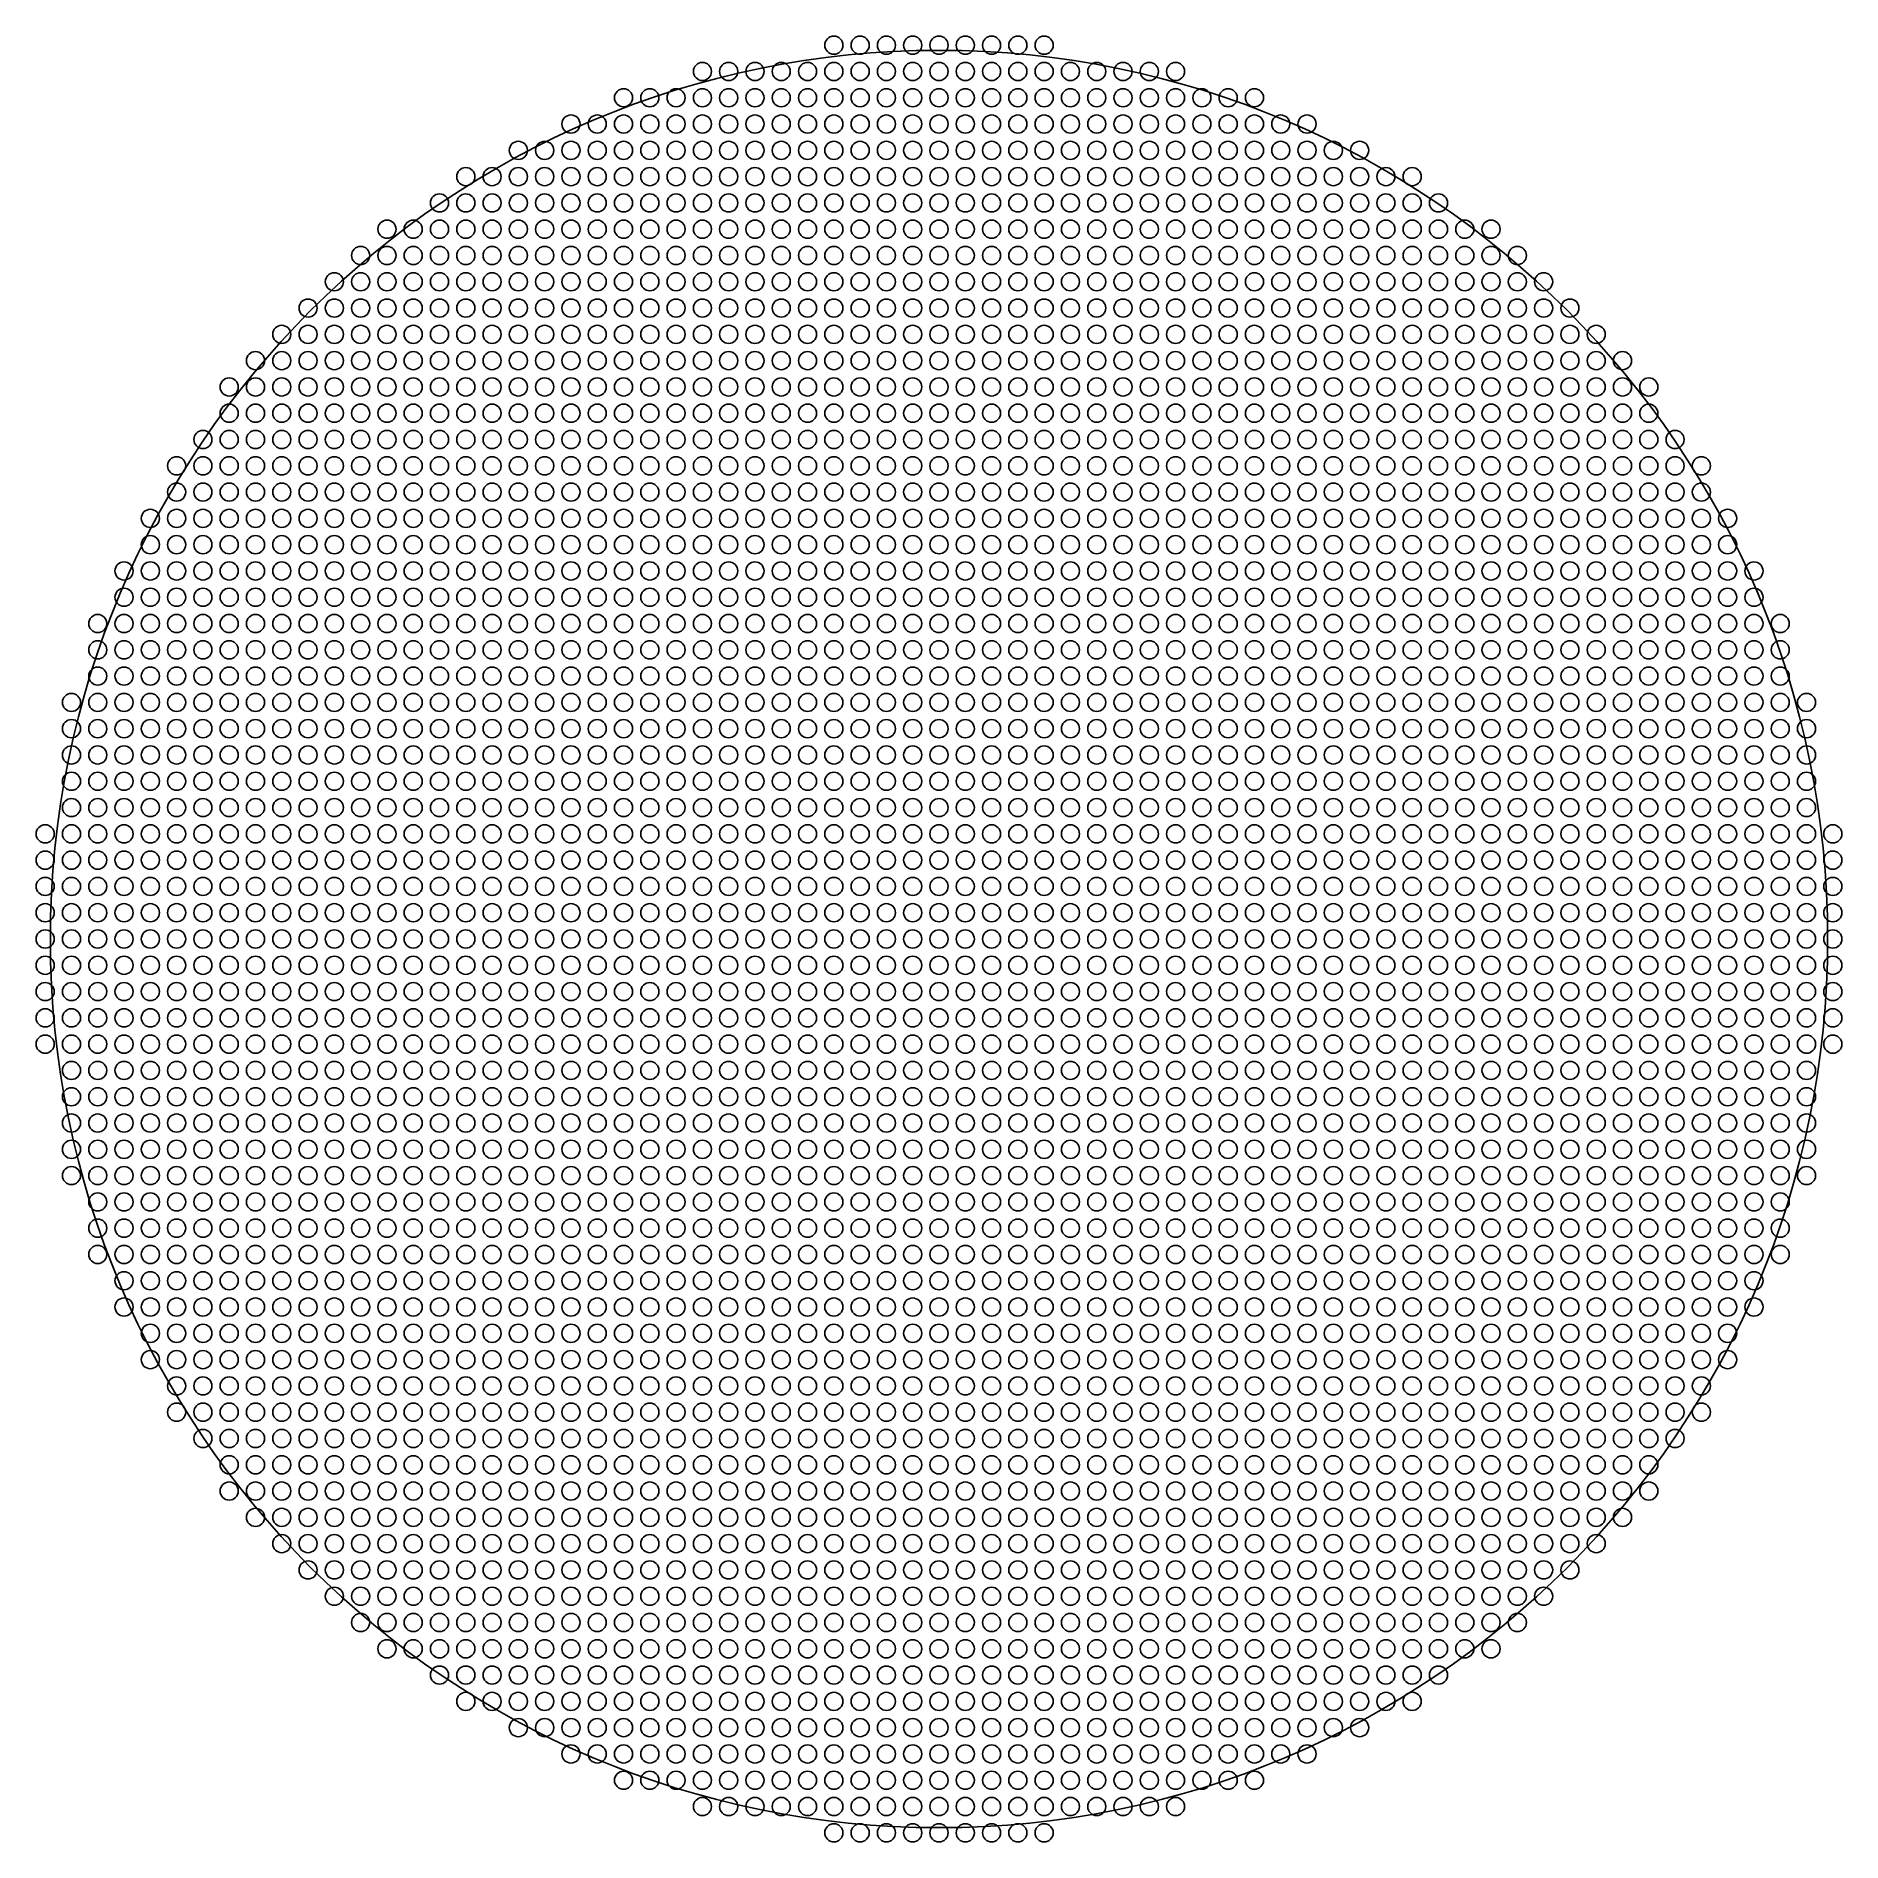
# Model space of a CAD drawing. Header units: millimetres. Extents: x -25.4 to 25.4, y -25.4 to 25.4.
import ezdxf

# ---------------------------------------------------------------- set-up
doc = ezdxf.new("R2010")
doc.units = ezdxf.units.MM

msp = doc.modelspace()

# ---------------------------------------------------------------- linework, layer by layer
at = {"layer": 'GUIDE_50MM_NOT_CHROME'}
msp.add_circle((0, 0), 25, dxfattribs=at)
at = {"layer": 'OPAQUE_BOUNDARY'}
for centre in [(-2.958, 25.146), (-2.219, 25.146), (-1.479, 25.146), (-0.74, 25.146), (0, 25.146), (0.74, 25.146), (1.479, 25.146), (2.219, 25.146), (2.958, 25.146), (-6.656, 24.406), (-5.917, 24.406), (-5.177, 24.406), (-4.438, 24.406), (-3.698, 24.406), (-2.958, 24.406), (-2.219, 24.406), (-1.479, 24.406), (-0.74, 24.406), (0, 24.406), (0.74, 24.406), (1.479, 24.406), (2.219, 24.406), (2.958, 24.406), (3.698, 24.406), (4.438, 24.406), (5.177, 24.406), (5.917, 24.406), (6.656, 24.406), (-8.875, 23.667), (-8.135, 23.667), (-7.396, 23.667), (-6.656, 23.667), (-5.917, 23.667), (-5.177, 23.667), (-4.438, 23.667), (-3.698, 23.667), (-2.958, 23.667), (-2.219, 23.667), (-1.479, 23.667), (-0.74, 23.667), (0, 23.667), (0.74, 23.667), (1.479, 23.667), (2.219, 23.667), (2.958, 23.667), (3.698, 23.667), (4.438, 23.667), (5.177, 23.667), (5.917, 23.667), (6.656, 23.667), (7.396, 23.667), (8.135, 23.667), (8.875, 23.667), (-10.354, 22.927), (-9.615, 22.927), (-8.875, 22.927), (-8.135, 22.927), (-7.396, 22.927), (-6.656, 22.927), (-5.917, 22.927), (-5.177, 22.927), (-4.438, 22.927), (-3.698, 22.927), (-2.958, 22.927), (-2.219, 22.927), (-1.479, 22.927), (-0.74, 22.927), (0, 22.927), (0.74, 22.927), (1.479, 22.927), (2.219, 22.927), (2.958, 22.927), (3.698, 22.927), (4.438, 22.927), (5.177, 22.927), (5.917, 22.927), (6.656, 22.927), (7.396, 22.927), (8.135, 22.927), (8.875, 22.927), (9.615, 22.927), (10.354, 22.927), (-11.833, 22.187), (-11.094, 22.187), (-10.354, 22.187), (-9.615, 22.187), (-8.875, 22.187), (-8.135, 22.187), (-7.396, 22.187), (-6.656, 22.187), (-5.917, 22.187), (-5.177, 22.187), (-4.438, 22.187), (-3.698, 22.187), (-2.958, 22.187), (-2.219, 22.187), (-1.479, 22.187), (-0.74, 22.187), (0, 22.187), (0.74, 22.187), (1.479, 22.187), (2.219, 22.187), (2.958, 22.187), (3.698, 22.187), (4.438, 22.187), (5.177, 22.187), (5.917, 22.187), (6.656, 22.187), (7.396, 22.187), (8.135, 22.187), (8.875, 22.187), (9.615, 22.187), (10.354, 22.187), (11.094, 22.187), (11.833, 22.187), (-13.312, 21.448), (-12.573, 21.448), (-11.833, 21.448), (-11.094, 21.448), (-10.354, 21.448), (-9.615, 21.448), (-8.875, 21.448), (-8.135, 21.448), (-7.396, 21.448), (-6.656, 21.448), (-5.917, 21.448), (-5.177, 21.448), (-4.438, 21.448), (-3.698, 21.448), (-2.958, 21.448), (-2.219, 21.448), (-1.479, 21.448), (-0.74, 21.448), (0, 21.448), (0.74, 21.448), (1.479, 21.448), (2.219, 21.448), (2.958, 21.448), (3.698, 21.448), (4.438, 21.448), (5.177, 21.448), (5.917, 21.448), (6.656, 21.448), (7.396, 21.448), (8.135, 21.448), (8.875, 21.448), (9.615, 21.448), (10.354, 21.448), (11.094, 21.448), (11.833, 21.448), (12.573, 21.448), (13.312, 21.448), (-14.052, 20.708), (-13.312, 20.708), (-12.573, 20.708), (-11.833, 20.708), (-11.094, 20.708), (-10.354, 20.708), (-9.615, 20.708), (-8.875, 20.708), (-8.135, 20.708), (-7.396, 20.708), (-6.656, 20.708), (-5.917, 20.708), (-5.177, 20.708), (-4.438, 20.708), (-3.698, 20.708), (-2.958, 20.708), (-2.219, 20.708), (-1.479, 20.708), (-0.74, 20.708), (0, 20.708), (0.74, 20.708), (1.479, 20.708), (2.219, 20.708), (2.958, 20.708), (3.698, 20.708), (4.438, 20.708), (5.177, 20.708), (5.917, 20.708), (6.656, 20.708), (7.396, 20.708), (8.135, 20.708), (8.875, 20.708), (9.615, 20.708), (10.354, 20.708), (11.094, 20.708), (11.833, 20.708), (12.573, 20.708), (13.312, 20.708), (14.052, 20.708), (-15.531, 19.969), (-14.792, 19.969), (-14.052, 19.969), (-13.312, 19.969), (-12.573, 19.969), (-11.833, 19.969), (-11.094, 19.969), (-10.354, 19.969), (-9.615, 19.969), (-8.875, 19.969), (-8.135, 19.969), (-7.396, 19.969), (-6.656, 19.969), (-5.917, 19.969), (-5.177, 19.969), (-4.438, 19.969), (-3.698, 19.969), (-2.958, 19.969), (-2.219, 19.969), (-1.479, 19.969), (-0.74, 19.969), (0, 19.969), (0.74, 19.969), (1.479, 19.969), (2.219, 19.969), (2.958, 19.969), (3.698, 19.969), (4.438, 19.969), (5.177, 19.969), (5.917, 19.969), (6.656, 19.969), (7.396, 19.969), (8.135, 19.969), (8.875, 19.969), (9.615, 19.969), (10.354, 19.969), (11.094, 19.969), (11.833, 19.969), (12.573, 19.969), (13.312, 19.969), (14.052, 19.969), (14.792, 19.969), (15.531, 19.969), (-16.271, 19.229), (-15.531, 19.229), (-14.792, 19.229), (-14.052, 19.229), (-13.312, 19.229), (-12.573, 19.229), (-11.833, 19.229), (-11.094, 19.229), (-10.354, 19.229), (-9.615, 19.229), (-8.875, 19.229), (-8.135, 19.229), (-7.396, 19.229), (-6.656, 19.229), (-5.917, 19.229), (-5.177, 19.229), (-4.438, 19.229), (-3.698, 19.229), (-2.958, 19.229), (-2.219, 19.229), (-1.479, 19.229), (-0.74, 19.229), (0, 19.229), (0.74, 19.229), (1.479, 19.229), (2.219, 19.229), (2.958, 19.229), (3.698, 19.229), (4.438, 19.229), (5.177, 19.229), (5.917, 19.229), (6.656, 19.229), (7.396, 19.229), (8.135, 19.229), (8.875, 19.229), (9.615, 19.229), (10.354, 19.229), (11.094, 19.229), (11.833, 19.229), (12.573, 19.229), (13.312, 19.229), (14.052, 19.229), (14.792, 19.229), (15.531, 19.229), (16.271, 19.229), (-17.01, 18.49), (-16.271, 18.49), (-15.531, 18.49), (-14.792, 18.49), (-14.052, 18.49), (-13.312, 18.49), (-12.573, 18.49), (-11.833, 18.49), (-11.094, 18.49), (-10.354, 18.49), (-9.615, 18.49), (-8.875, 18.49), (-8.135, 18.49), (-7.396, 18.49), (-6.656, 18.49), (-5.917, 18.49), (-5.177, 18.49), (-4.438, 18.49), (-3.698, 18.49), (-2.958, 18.49), (-2.219, 18.49), (-1.479, 18.49), (-0.74, 18.49), (0, 18.49), (0.74, 18.49), (1.479, 18.49), (2.219, 18.49), (2.958, 18.49), (3.698, 18.49), (4.438, 18.49), (5.177, 18.49), (5.917, 18.49), (6.656, 18.49), (7.396, 18.49), (8.135, 18.49), (8.875, 18.49), (9.615, 18.49), (10.354, 18.49), (11.094, 18.49), (11.833, 18.49), (12.573, 18.49), (13.312, 18.49), (14.052, 18.49), (14.792, 18.49), (15.531, 18.49), (16.271, 18.49), (17.01, 18.49), (-17.75, 17.75), (-17.01, 17.75), (-16.271, 17.75), (-15.531, 17.75), (-14.792, 17.75), (-14.052, 17.75), (-13.312, 17.75), (-12.573, 17.75), (-11.833, 17.75), (-11.094, 17.75), (-10.354, 17.75), (-9.615, 17.75), (-8.875, 17.75), (-8.135, 17.75), (-7.396, 17.75), (-6.656, 17.75), (-5.917, 17.75), (-5.177, 17.75), (-4.438, 17.75), (-3.698, 17.75), (-2.958, 17.75), (-2.219, 17.75), (-1.479, 17.75), (-0.74, 17.75), (0, 17.75), (0.74, 17.75), (1.479, 17.75), (2.219, 17.75), (2.958, 17.75), (3.698, 17.75), (4.438, 17.75), (5.177, 17.75), (5.917, 17.75), (6.656, 17.75), (7.396, 17.75), (8.135, 17.75), (8.875, 17.75), (9.615, 17.75), (10.354, 17.75), (11.094, 17.75), (11.833, 17.75), (12.573, 17.75), (13.312, 17.75), (14.052, 17.75), (14.792, 17.75), (15.531, 17.75), (16.271, 17.75), (17.01, 17.75), (17.75, 17.75), (-18.49, 17.01), (-17.75, 17.01), (-17.01, 17.01), (-16.271, 17.01), (-15.531, 17.01), (-14.792, 17.01), (-14.052, 17.01), (-13.312, 17.01), (-12.573, 17.01), (-11.833, 17.01), (-11.094, 17.01), (-10.354, 17.01), (-9.615, 17.01), (-8.875, 17.01), (-8.135, 17.01), (-7.396, 17.01), (-6.656, 17.01), (-5.917, 17.01), (-5.177, 17.01), (-4.438, 17.01), (-3.698, 17.01), (-2.958, 17.01), (-2.219, 17.01), (-1.479, 17.01), (-0.74, 17.01), (0, 17.01), (0.74, 17.01), (1.479, 17.01), (2.219, 17.01), (2.958, 17.01), (3.698, 17.01), (4.438, 17.01), (5.177, 17.01), (5.917, 17.01), (6.656, 17.01), (7.396, 17.01), (8.135, 17.01), (8.875, 17.01), (9.615, 17.01), (10.354, 17.01), (11.094, 17.01), (11.833, 17.01), (12.573, 17.01), (13.312, 17.01), (14.052, 17.01), (14.792, 17.01), (15.531, 17.01), (16.271, 17.01), (17.01, 17.01), (17.75, 17.01), (18.49, 17.01), (-19.229, 16.271), (-18.49, 16.271), (-17.75, 16.271), (-17.01, 16.271), (-16.271, 16.271), (-15.531, 16.271), (-14.792, 16.271), (-14.052, 16.271), (-13.312, 16.271), (-12.573, 16.271), (-11.833, 16.271), (-11.094, 16.271), (-10.354, 16.271), (-9.615, 16.271), (-8.875, 16.271), (-8.135, 16.271), (-7.396, 16.271), (-6.656, 16.271), (-5.917, 16.271), (-5.177, 16.271), (-4.438, 16.271), (-3.698, 16.271), (-2.958, 16.271), (-2.219, 16.271), (-1.479, 16.271), (-0.74, 16.271), (0, 16.271), (0.74, 16.271), (1.479, 16.271), (2.219, 16.271), (2.958, 16.271), (3.698, 16.271), (4.438, 16.271), (5.177, 16.271), (5.917, 16.271), (6.656, 16.271), (7.396, 16.271), (8.135, 16.271), (8.875, 16.271), (9.615, 16.271), (10.354, 16.271), (11.094, 16.271), (11.833, 16.271), (12.573, 16.271), (13.312, 16.271), (14.052, 16.271), (14.792, 16.271), (15.531, 16.271), (16.271, 16.271), (17.01, 16.271), (17.75, 16.271), (18.49, 16.271), (19.229, 16.271), (-19.969, 15.531), (-19.229, 15.531), (-18.49, 15.531), (-17.75, 15.531), (-17.01, 15.531), (-16.271, 15.531), (-15.531, 15.531), (-14.792, 15.531), (-14.052, 15.531), (-13.312, 15.531), (-12.573, 15.531), (-11.833, 15.531), (-11.094, 15.531), (-10.354, 15.531), (-9.615, 15.531), (-8.875, 15.531), (-8.135, 15.531), (-7.396, 15.531), (-6.656, 15.531), (-5.917, 15.531), (-5.177, 15.531), (-4.438, 15.531), (-3.698, 15.531), (-2.958, 15.531), (-2.219, 15.531), (-1.479, 15.531), (-0.74, 15.531), (0, 15.531), (0.74, 15.531), (1.479, 15.531), (2.219, 15.531), (2.958, 15.531), (3.698, 15.531), (4.438, 15.531), (5.177, 15.531), (5.917, 15.531), (6.656, 15.531), (7.396, 15.531), (8.135, 15.531), (8.875, 15.531), (9.615, 15.531), (10.354, 15.531), (11.094, 15.531), (11.833, 15.531), (12.573, 15.531), (13.312, 15.531), (14.052, 15.531), (14.792, 15.531), (15.531, 15.531), (16.271, 15.531), (17.01, 15.531), (17.75, 15.531), (18.49, 15.531), (19.229, 15.531), (19.969, 15.531), (-19.969, 14.792), (-19.229, 14.792), (-18.49, 14.792), (-17.75, 14.792), (-17.01, 14.792), (-16.271, 14.792), (-15.531, 14.792), (-14.792, 14.792), (-14.052, 14.792), (-13.312, 14.792), (-12.573, 14.792), (-11.833, 14.792), (-11.094, 14.792), (-10.354, 14.792), (-9.615, 14.792), (-8.875, 14.792), (-8.135, 14.792), (-7.396, 14.792), (-6.656, 14.792), (-5.917, 14.792), (-5.177, 14.792), (-4.438, 14.792), (-3.698, 14.792), (-2.958, 14.792), (-2.219, 14.792), (-1.479, 14.792), (-0.74, 14.792), (0, 14.792), (0.74, 14.792), (1.479, 14.792), (2.219, 14.792), (2.958, 14.792), (3.698, 14.792), (4.438, 14.792), (5.177, 14.792), (5.917, 14.792), (6.656, 14.792), (7.396, 14.792), (8.135, 14.792), (8.875, 14.792), (9.615, 14.792), (10.354, 14.792), (11.094, 14.792), (11.833, 14.792), (12.573, 14.792), (13.312, 14.792), (14.052, 14.792), (14.792, 14.792), (15.531, 14.792), (16.271, 14.792), (17.01, 14.792), (17.75, 14.792), (18.49, 14.792), (19.229, 14.792), (19.969, 14.792), (-20.708, 14.052), (-19.969, 14.052), (-19.229, 14.052), (-18.49, 14.052), (-17.75, 14.052), (-17.01, 14.052), (-16.271, 14.052), (-15.531, 14.052), (-14.792, 14.052), (-14.052, 14.052), (-13.312, 14.052), (-12.573, 14.052), (-11.833, 14.052), (-11.094, 14.052), (-10.354, 14.052), (-9.615, 14.052), (-8.875, 14.052), (-8.135, 14.052), (-7.396, 14.052), (-6.656, 14.052), (-5.917, 14.052), (-5.177, 14.052), (-4.438, 14.052), (-3.698, 14.052), (-2.958, 14.052), (-2.219, 14.052), (-1.479, 14.052), (-0.74, 14.052), (0, 14.052), (0.74, 14.052), (1.479, 14.052), (2.219, 14.052), (2.958, 14.052), (3.698, 14.052), (4.438, 14.052), (5.177, 14.052), (5.917, 14.052), (6.656, 14.052), (7.396, 14.052), (8.135, 14.052), (8.875, 14.052), (9.615, 14.052), (10.354, 14.052), (11.094, 14.052), (11.833, 14.052), (12.573, 14.052), (13.312, 14.052), (14.052, 14.052), (14.792, 14.052), (15.531, 14.052), (16.271, 14.052), (17.01, 14.052), (17.75, 14.052), (18.49, 14.052), (19.229, 14.052), (19.969, 14.052), (20.708, 14.052), (-21.448, 13.312), (-20.708, 13.312), (-19.969, 13.312), (-19.229, 13.312), (-18.49, 13.312), (-17.75, 13.312), (-17.01, 13.312), (-16.271, 13.312), (-15.531, 13.312), (-14.792, 13.312), (-14.052, 13.312), (-13.312, 13.312), (-12.573, 13.312), (-11.833, 13.312), (-11.094, 13.312), (-10.354, 13.312), (-9.615, 13.312), (-8.875, 13.312), (-8.135, 13.312), (-7.396, 13.312), (-6.656, 13.312), (-5.917, 13.312), (-5.177, 13.312), (-4.438, 13.312), (-3.698, 13.312), (-2.958, 13.312), (-2.219, 13.312), (-1.479, 13.312), (-0.74, 13.312), (0, 13.312), (0.74, 13.312), (1.479, 13.312), (2.219, 13.312), (2.958, 13.312), (3.698, 13.312), (4.438, 13.312), (5.177, 13.312), (5.917, 13.312), (6.656, 13.312), (7.396, 13.312), (8.135, 13.312), (8.875, 13.312), (9.615, 13.312), (10.354, 13.312), (11.094, 13.312), (11.833, 13.312), (12.573, 13.312), (13.312, 13.312), (14.052, 13.312), (14.792, 13.312), (15.531, 13.312), (16.271, 13.312), (17.01, 13.312), (17.75, 13.312), (18.49, 13.312), (19.229, 13.312), (19.969, 13.312), (20.708, 13.312), (21.448, 13.312), (-21.448, 12.573), (-20.708, 12.573), (-19.969, 12.573), (-19.229, 12.573), (-18.49, 12.573), (-17.75, 12.573), (-17.01, 12.573), (-16.271, 12.573), (-15.531, 12.573), (-14.792, 12.573), (-14.052, 12.573), (-13.312, 12.573), (-12.573, 12.573), (-11.833, 12.573), (-11.094, 12.573), (-10.354, 12.573), (-9.615, 12.573), (-8.875, 12.573), (-8.135, 12.573), (-7.396, 12.573), (-6.656, 12.573), (-5.917, 12.573), (-5.177, 12.573), (-4.438, 12.573), (-3.698, 12.573), (-2.958, 12.573), (-2.219, 12.573), (-1.479, 12.573), (-0.74, 12.573), (0, 12.573), (0.74, 12.573), (1.479, 12.573), (2.219, 12.573), (2.958, 12.573), (3.698, 12.573), (4.438, 12.573), (5.177, 12.573), (5.917, 12.573), (6.656, 12.573), (7.396, 12.573), (8.135, 12.573), (8.875, 12.573), (9.615, 12.573), (10.354, 12.573), (11.094, 12.573), (11.833, 12.573), (12.573, 12.573), (13.312, 12.573), (14.052, 12.573), (14.792, 12.573), (15.531, 12.573), (16.271, 12.573), (17.01, 12.573), (17.75, 12.573), (18.49, 12.573), (19.229, 12.573), (19.969, 12.573), (20.708, 12.573), (21.448, 12.573), (-22.187, 11.833), (-21.448, 11.833), (-20.708, 11.833), (-19.969, 11.833), (-19.229, 11.833), (-18.49, 11.833), (-17.75, 11.833), (-17.01, 11.833), (-16.271, 11.833), (-15.531, 11.833), (-14.792, 11.833), (-14.052, 11.833), (-13.312, 11.833), (-12.573, 11.833), (-11.833, 11.833), (-11.094, 11.833), (-10.354, 11.833), (-9.615, 11.833), (-8.875, 11.833), (-8.135, 11.833), (-7.396, 11.833), (-6.656, 11.833), (-5.917, 11.833), (-5.177, 11.833), (-4.438, 11.833), (-3.698, 11.833), (-2.958, 11.833), (-2.219, 11.833), (-1.479, 11.833), (-0.74, 11.833), (0, 11.833), (0.74, 11.833), (1.479, 11.833), (2.219, 11.833), (2.958, 11.833), (3.698, 11.833), (4.438, 11.833), (5.177, 11.833), (5.917, 11.833), (6.656, 11.833), (7.396, 11.833), (8.135, 11.833), (8.875, 11.833), (9.615, 11.833), (10.354, 11.833), (11.094, 11.833), (11.833, 11.833), (12.573, 11.833), (13.312, 11.833), (14.052, 11.833), (14.792, 11.833), (15.531, 11.833), (16.271, 11.833), (17.01, 11.833), (17.75, 11.833), (18.49, 11.833), (19.229, 11.833), (19.969, 11.833), (20.708, 11.833), (21.448, 11.833), (22.187, 11.833), (-22.187, 11.094), (-21.448, 11.094), (-20.708, 11.094), (-19.969, 11.094), (-19.229, 11.094), (-18.49, 11.094), (-17.75, 11.094), (-17.01, 11.094), (-16.271, 11.094), (-15.531, 11.094), (-14.792, 11.094), (-14.052, 11.094), (-13.312, 11.094), (-12.573, 11.094), (-11.833, 11.094), (-11.094, 11.094), (-10.354, 11.094), (-9.615, 11.094), (-8.875, 11.094), (-8.135, 11.094), (-7.396, 11.094), (-6.656, 11.094), (-5.917, 11.094), (-5.177, 11.094), (-4.438, 11.094), (-3.698, 11.094), (-2.958, 11.094), (-2.219, 11.094), (-1.479, 11.094), (-0.74, 11.094), (0, 11.094), (0.74, 11.094), (1.479, 11.094), (2.219, 11.094), (2.958, 11.094), (3.698, 11.094), (4.438, 11.094), (5.177, 11.094), (5.917, 11.094), (6.656, 11.094), (7.396, 11.094), (8.135, 11.094), (8.875, 11.094), (9.615, 11.094), (10.354, 11.094), (11.094, 11.094), (11.833, 11.094), (12.573, 11.094), (13.312, 11.094), (14.052, 11.094), (14.792, 11.094), (15.531, 11.094), (16.271, 11.094), (17.01, 11.094), (17.75, 11.094), (18.49, 11.094), (19.229, 11.094), (19.969, 11.094), (20.708, 11.094), (21.448, 11.094), (22.187, 11.094), (-22.927, 10.354), (-22.187, 10.354), (-21.448, 10.354), (-20.708, 10.354), (-19.969, 10.354), (-19.229, 10.354), (-18.49, 10.354), (-17.75, 10.354), (-17.01, 10.354), (-16.271, 10.354), (-15.531, 10.354), (-14.792, 10.354), (-14.052, 10.354), (-13.312, 10.354), (-12.573, 10.354), (-11.833, 10.354), (-11.094, 10.354), (-10.354, 10.354), (-9.615, 10.354), (-8.875, 10.354), (-8.135, 10.354), (-7.396, 10.354), (-6.656, 10.354), (-5.917, 10.354), (-5.177, 10.354), (-4.438, 10.354), (-3.698, 10.354), (-2.958, 10.354), (-2.219, 10.354), (-1.479, 10.354), (-0.74, 10.354), (0, 10.354), (0.74, 10.354), (1.479, 10.354), (2.219, 10.354), (2.958, 10.354), (3.698, 10.354), (4.438, 10.354), (5.177, 10.354), (5.917, 10.354), (6.656, 10.354), (7.396, 10.354), (8.135, 10.354), (8.875, 10.354), (9.615, 10.354), (10.354, 10.354), (11.094, 10.354), (11.833, 10.354), (12.573, 10.354), (13.312, 10.354), (14.052, 10.354), (14.792, 10.354), (15.531, 10.354), (16.271, 10.354), (17.01, 10.354), (17.75, 10.354), (18.49, 10.354), (19.229, 10.354), (19.969, 10.354), (20.708, 10.354), (21.448, 10.354), (22.187, 10.354), (22.927, 10.354), (-22.927, 9.615), (-22.187, 9.615), (-21.448, 9.615), (-20.708, 9.615), (-19.969, 9.615), (-19.229, 9.615), (-18.49, 9.615), (-17.75, 9.615), (-17.01, 9.615), (-16.271, 9.615), (-15.531, 9.615), (-14.792, 9.615), (-14.052, 9.615), (-13.312, 9.615), (-12.573, 9.615), (-11.833, 9.615), (-11.094, 9.615), (-10.354, 9.615), (-9.615, 9.615), (-8.875, 9.615), (-8.135, 9.615), (-7.396, 9.615), (-6.656, 9.615), (-5.917, 9.615), (-5.177, 9.615), (-4.438, 9.615), (-3.698, 9.615), (-2.958, 9.615), (-2.219, 9.615), (-1.479, 9.615), (-0.74, 9.615), (0, 9.615), (0.74, 9.615), (1.479, 9.615), (2.219, 9.615), (2.958, 9.615), (3.698, 9.615), (4.438, 9.615), (5.177, 9.615), (5.917, 9.615), (6.656, 9.615), (7.396, 9.615), (8.135, 9.615), (8.875, 9.615), (9.615, 9.615), (10.354, 9.615), (11.094, 9.615), (11.833, 9.615), (12.573, 9.615), (13.312, 9.615), (14.052, 9.615), (14.792, 9.615), (15.531, 9.615), (16.271, 9.615), (17.01, 9.615), (17.75, 9.615), (18.49, 9.615), (19.229, 9.615), (19.969, 9.615), (20.708, 9.615), (21.448, 9.615), (22.187, 9.615), (22.927, 9.615), (-23.667, 8.875), (-22.927, 8.875), (-22.187, 8.875), (-21.448, 8.875), (-20.708, 8.875), (-19.969, 8.875), (-19.229, 8.875), (-18.49, 8.875), (-17.75, 8.875), (-17.01, 8.875), (-16.271, 8.875), (-15.531, 8.875), (-14.792, 8.875), (-14.052, 8.875), (-13.312, 8.875), (-12.573, 8.875), (-11.833, 8.875), (-11.094, 8.875), (-10.354, 8.875), (-9.615, 8.875), (-8.875, 8.875), (-8.135, 8.875), (-7.396, 8.875), (-6.656, 8.875), (-5.917, 8.875), (-5.177, 8.875), (-4.438, 8.875), (-3.698, 8.875), (-2.958, 8.875), (-2.219, 8.875), (-1.479, 8.875), (-0.74, 8.875), (0, 8.875), (0.74, 8.875), (1.479, 8.875), (2.219, 8.875), (2.958, 8.875), (3.698, 8.875), (4.438, 8.875), (5.177, 8.875), (5.917, 8.875), (6.656, 8.875), (7.396, 8.875), (8.135, 8.875), (8.875, 8.875), (9.615, 8.875), (10.354, 8.875), (11.094, 8.875), (11.833, 8.875), (12.573, 8.875), (13.312, 8.875), (14.052, 8.875), (14.792, 8.875), (15.531, 8.875), (16.271, 8.875), (17.01, 8.875), (17.75, 8.875), (18.49, 8.875), (19.229, 8.875), (19.969, 8.875), (20.708, 8.875), (21.448, 8.875), (22.187, 8.875), (22.927, 8.875), (23.667, 8.875), (-23.667, 8.135), (-22.927, 8.135), (-22.187, 8.135), (-21.448, 8.135), (-20.708, 8.135), (-19.969, 8.135), (-19.229, 8.135), (-18.49, 8.135), (-17.75, 8.135), (-17.01, 8.135), (-16.271, 8.135), (-15.531, 8.135), (-14.792, 8.135), (-14.052, 8.135), (-13.312, 8.135), (-12.573, 8.135), (-11.833, 8.135), (-11.094, 8.135), (-10.354, 8.135), (-9.615, 8.135), (-8.875, 8.135), (-8.135, 8.135), (-7.396, 8.135), (-6.656, 8.135), (-5.917, 8.135), (-5.177, 8.135), (-4.438, 8.135), (-3.698, 8.135), (-2.958, 8.135), (-2.219, 8.135), (-1.479, 8.135), (-0.74, 8.135), (0, 8.135), (0.74, 8.135), (1.479, 8.135), (2.219, 8.135), (2.958, 8.135), (3.698, 8.135), (4.438, 8.135), (5.177, 8.135), (5.917, 8.135), (6.656, 8.135), (7.396, 8.135), (8.135, 8.135), (8.875, 8.135), (9.615, 8.135), (10.354, 8.135), (11.094, 8.135), (11.833, 8.135), (12.573, 8.135), (13.312, 8.135), (14.052, 8.135), (14.792, 8.135), (15.531, 8.135), (16.271, 8.135), (17.01, 8.135), (17.75, 8.135), (18.49, 8.135), (19.229, 8.135), (19.969, 8.135), (20.708, 8.135), (21.448, 8.135), (22.187, 8.135), (22.927, 8.135), (23.667, 8.135), (-23.667, 7.396), (-22.927, 7.396), (-22.187, 7.396), (-21.448, 7.396), (-20.708, 7.396), (-19.969, 7.396), (-19.229, 7.396), (-18.49, 7.396), (-17.75, 7.396), (-17.01, 7.396), (-16.271, 7.396), (-15.531, 7.396), (-14.792, 7.396), (-14.052, 7.396), (-13.312, 7.396), (-12.573, 7.396), (-11.833, 7.396), (-11.094, 7.396), (-10.354, 7.396), (-9.615, 7.396), (-8.875, 7.396), (-8.135, 7.396), (-7.396, 7.396), (-6.656, 7.396), (-5.917, 7.396), (-5.177, 7.396), (-4.438, 7.396), (-3.698, 7.396), (-2.958, 7.396), (-2.219, 7.396), (-1.479, 7.396), (-0.74, 7.396), (0, 7.396), (0.74, 7.396), (1.479, 7.396), (2.219, 7.396), (2.958, 7.396), (3.698, 7.396), (4.438, 7.396), (5.177, 7.396), (5.917, 7.396), (6.656, 7.396), (7.396, 7.396), (8.135, 7.396), (8.875, 7.396), (9.615, 7.396), (10.354, 7.396), (11.094, 7.396), (11.833, 7.396), (12.573, 7.396), (13.312, 7.396), (14.052, 7.396), (14.792, 7.396), (15.531, 7.396), (16.271, 7.396), (17.01, 7.396), (17.75, 7.396), (18.49, 7.396), (19.229, 7.396), (19.969, 7.396), (20.708, 7.396), (21.448, 7.396), (22.187, 7.396), (22.927, 7.396), (23.667, 7.396), (-24.406, 6.656), (-23.667, 6.656), (-22.927, 6.656), (-22.187, 6.656), (-21.448, 6.656), (-20.708, 6.656), (-19.969, 6.656), (-19.229, 6.656), (-18.49, 6.656), (-17.75, 6.656), (-17.01, 6.656), (-16.271, 6.656), (-15.531, 6.656), (-14.792, 6.656), (-14.052, 6.656), (-13.312, 6.656), (-12.573, 6.656), (-11.833, 6.656), (-11.094, 6.656), (-10.354, 6.656), (-9.615, 6.656), (-8.875, 6.656), (-8.135, 6.656), (-7.396, 6.656), (-6.656, 6.656), (-5.917, 6.656), (-5.177, 6.656), (-4.438, 6.656), (-3.698, 6.656), (-2.958, 6.656), (-2.219, 6.656), (-1.479, 6.656), (-0.74, 6.656), (0, 6.656), (0.74, 6.656), (1.479, 6.656), (2.219, 6.656), (2.958, 6.656), (3.698, 6.656), (4.438, 6.656), (5.177, 6.656), (5.917, 6.656), (6.656, 6.656), (7.396, 6.656), (8.135, 6.656), (8.875, 6.656), (9.615, 6.656), (10.354, 6.656), (11.094, 6.656), (11.833, 6.656), (12.573, 6.656), (13.312, 6.656), (14.052, 6.656), (14.792, 6.656), (15.531, 6.656), (16.271, 6.656), (17.01, 6.656), (17.75, 6.656), (18.49, 6.656), (19.229, 6.656), (19.969, 6.656), (20.708, 6.656), (21.448, 6.656), (22.187, 6.656), (22.927, 6.656), (23.667, 6.656), (24.406, 6.656), (-24.406, 5.917), (-23.667, 5.917), (-22.927, 5.917), (-22.187, 5.917), (-21.448, 5.917), (-20.708, 5.917), (-19.969, 5.917), (-19.229, 5.917), (-18.49, 5.917), (-17.75, 5.917), (-17.01, 5.917), (-16.271, 5.917), (-15.531, 5.917), (-14.792, 5.917), (-14.052, 5.917), (-13.312, 5.917), (-12.573, 5.917), (-11.833, 5.917), (-11.094, 5.917), (-10.354, 5.917), (-9.615, 5.917), (-8.875, 5.917), (-8.135, 5.917), (-7.396, 5.917), (-6.656, 5.917), (-5.917, 5.917), (-5.177, 5.917), (-4.438, 5.917), (-3.698, 5.917), (-2.958, 5.917), (-2.219, 5.917), (-1.479, 5.917), (-0.74, 5.917), (0, 5.917), (0.74, 5.917), (1.479, 5.917), (2.219, 5.917), (2.958, 5.917), (3.698, 5.917), (4.438, 5.917), (5.177, 5.917), (5.917, 5.917), (6.656, 5.917), (7.396, 5.917), (8.135, 5.917), (8.875, 5.917), (9.615, 5.917), (10.354, 5.917), (11.094, 5.917), (11.833, 5.917), (12.573, 5.917), (13.312, 5.917), (14.052, 5.917), (14.792, 5.917), (15.531, 5.917), (16.271, 5.917), (17.01, 5.917), (17.75, 5.917), (18.49, 5.917), (19.229, 5.917), (19.969, 5.917), (20.708, 5.917), (21.448, 5.917), (22.187, 5.917), (22.927, 5.917), (23.667, 5.917), (24.406, 5.917), (-24.406, 5.177), (-23.667, 5.177), (-22.927, 5.177), (-22.187, 5.177), (-21.448, 5.177), (-20.708, 5.177), (-19.969, 5.177), (-19.229, 5.177), (-18.49, 5.177), (-17.75, 5.177), (-17.01, 5.177), (-16.271, 5.177), (-15.531, 5.177), (-14.792, 5.177), (-14.052, 5.177), (-13.312, 5.177), (-12.573, 5.177), (-11.833, 5.177), (-11.094, 5.177), (-10.354, 5.177), (-9.615, 5.177), (-8.875, 5.177), (-8.135, 5.177), (-7.396, 5.177), (-6.656, 5.177), (-5.917, 5.177), (-5.177, 5.177), (-4.438, 5.177), (-3.698, 5.177), (-2.958, 5.177), (-2.219, 5.177), (-1.479, 5.177), (-0.74, 5.177), (0, 5.177), (0.74, 5.177), (1.479, 5.177), (2.219, 5.177), (2.958, 5.177), (3.698, 5.177), (4.438, 5.177), (5.177, 5.177), (5.917, 5.177), (6.656, 5.177), (7.396, 5.177), (8.135, 5.177), (8.875, 5.177), (9.615, 5.177), (10.354, 5.177), (11.094, 5.177), (11.833, 5.177), (12.573, 5.177), (13.312, 5.177), (14.052, 5.177), (14.792, 5.177), (15.531, 5.177), (16.271, 5.177), (17.01, 5.177), (17.75, 5.177), (18.49, 5.177), (19.229, 5.177), (19.969, 5.177), (20.708, 5.177), (21.448, 5.177), (22.187, 5.177), (22.927, 5.177), (23.667, 5.177), (24.406, 5.177), (-24.406, 4.438), (-23.667, 4.438), (-22.927, 4.438), (-22.187, 4.438), (-21.448, 4.438), (-20.708, 4.438), (-19.969, 4.438), (-19.229, 4.438), (-18.49, 4.438), (-17.75, 4.438), (-17.01, 4.438), (-16.271, 4.438), (-15.531, 4.438), (-14.792, 4.438), (-14.052, 4.438), (-13.312, 4.438), (-12.573, 4.438), (-11.833, 4.438), (-11.094, 4.438), (-10.354, 4.438), (-9.615, 4.438), (-8.875, 4.438), (-8.135, 4.438), (-7.396, 4.438), (-6.656, 4.438), (-5.917, 4.438), (-5.177, 4.438), (-4.438, 4.438), (-3.698, 4.438), (-2.958, 4.438), (-2.219, 4.438), (-1.479, 4.438), (-0.74, 4.438), (0, 4.438), (0.74, 4.438), (1.479, 4.438), (2.219, 4.438), (2.958, 4.438), (3.698, 4.438), (4.438, 4.438), (5.177, 4.438), (5.917, 4.438), (6.656, 4.438), (7.396, 4.438), (8.135, 4.438), (8.875, 4.438), (9.615, 4.438), (10.354, 4.438), (11.094, 4.438), (11.833, 4.438), (12.573, 4.438), (13.312, 4.438), (14.052, 4.438), (14.792, 4.438), (15.531, 4.438), (16.271, 4.438), (17.01, 4.438), (17.75, 4.438), (18.49, 4.438), (19.229, 4.438), (19.969, 4.438), (20.708, 4.438), (21.448, 4.438), (22.187, 4.438), (22.927, 4.438), (23.667, 4.438), (24.406, 4.438), (-24.406, 3.698), (-23.667, 3.698), (-22.927, 3.698), (-22.187, 3.698), (-21.448, 3.698), (-20.708, 3.698), (-19.969, 3.698), (-19.229, 3.698), (-18.49, 3.698), (-17.75, 3.698), (-17.01, 3.698), (-16.271, 3.698), (-15.531, 3.698), (-14.792, 3.698), (-14.052, 3.698), (-13.312, 3.698), (-12.573, 3.698), (-11.833, 3.698), (-11.094, 3.698), (-10.354, 3.698), (-9.615, 3.698), (-8.875, 3.698), (-8.135, 3.698), (-7.396, 3.698), (-6.656, 3.698), (-5.917, 3.698), (-5.177, 3.698), (-4.438, 3.698), (-3.698, 3.698), (-2.958, 3.698), (-2.219, 3.698), (-1.479, 3.698), (-0.74, 3.698), (0, 3.698), (0.74, 3.698), (1.479, 3.698), (2.219, 3.698), (2.958, 3.698), (3.698, 3.698), (4.438, 3.698), (5.177, 3.698), (5.917, 3.698), (6.656, 3.698), (7.396, 3.698), (8.135, 3.698), (8.875, 3.698), (9.615, 3.698), (10.354, 3.698), (11.094, 3.698), (11.833, 3.698), (12.573, 3.698), (13.312, 3.698), (14.052, 3.698), (14.792, 3.698), (15.531, 3.698), (16.271, 3.698), (17.01, 3.698), (17.75, 3.698), (18.49, 3.698), (19.229, 3.698), (19.969, 3.698), (20.708, 3.698), (21.448, 3.698), (22.187, 3.698), (22.927, 3.698), (23.667, 3.698), (24.406, 3.698), (-25.146, 2.958), (-24.406, 2.958), (-23.667, 2.958), (-22.927, 2.958), (-22.187, 2.958), (-21.448, 2.958), (-20.708, 2.958), (-19.969, 2.958), (-19.229, 2.958), (-18.49, 2.958), (-17.75, 2.958), (-17.01, 2.958), (-16.271, 2.958), (-15.531, 2.958), (-14.792, 2.958), (-14.052, 2.958), (-13.312, 2.958), (-12.573, 2.958), (-11.833, 2.958), (-11.094, 2.958), (-10.354, 2.958), (-9.615, 2.958), (-8.875, 2.958), (-8.135, 2.958), (-7.396, 2.958), (-6.656, 2.958), (-5.917, 2.958), (-5.177, 2.958), (-4.438, 2.958), (-3.698, 2.958), (-2.958, 2.958), (-2.219, 2.958), (-1.479, 2.958), (-0.74, 2.958), (0, 2.958), (0.74, 2.958), (1.479, 2.958), (2.219, 2.958), (2.958, 2.958), (3.698, 2.958), (4.438, 2.958), (5.177, 2.958), (5.917, 2.958), (6.656, 2.958), (7.396, 2.958), (8.135, 2.958), (8.875, 2.958), (9.615, 2.958), (10.354, 2.958), (11.094, 2.958), (11.833, 2.958), (12.573, 2.958), (13.312, 2.958), (14.052, 2.958), (14.792, 2.958), (15.531, 2.958), (16.271, 2.958), (17.01, 2.958), (17.75, 2.958), (18.49, 2.958), (19.229, 2.958), (19.969, 2.958), (20.708, 2.958), (21.448, 2.958), (22.187, 2.958), (22.927, 2.958), (23.667, 2.958), (24.406, 2.958), (25.146, 2.958), (-25.146, 2.219), (-24.406, 2.219), (-23.667, 2.219), (-22.927, 2.219), (-22.187, 2.219), (-21.448, 2.219), (-20.708, 2.219), (-19.969, 2.219), (-19.229, 2.219), (-18.49, 2.219), (-17.75, 2.219), (-17.01, 2.219), (-16.271, 2.219), (-15.531, 2.219), (-14.792, 2.219), (-14.052, 2.219), (-13.312, 2.219), (-12.573, 2.219), (-11.833, 2.219), (-11.094, 2.219), (-10.354, 2.219), (-9.615, 2.219), (-8.875, 2.219), (-8.135, 2.219), (-7.396, 2.219), (-6.656, 2.219), (-5.917, 2.219), (-5.177, 2.219), (-4.438, 2.219), (-3.698, 2.219), (-2.958, 2.219), (-2.219, 2.219), (-1.479, 2.219), (-0.74, 2.219), (0, 2.219), (0.74, 2.219), (1.479, 2.219), (2.219, 2.219), (2.958, 2.219), (3.698, 2.219), (4.438, 2.219), (5.177, 2.219), (5.917, 2.219), (6.656, 2.219), (7.396, 2.219), (8.135, 2.219), (8.875, 2.219), (9.615, 2.219), (10.354, 2.219), (11.094, 2.219), (11.833, 2.219), (12.573, 2.219), (13.312, 2.219), (14.052, 2.219), (14.792, 2.219), (15.531, 2.219), (16.271, 2.219), (17.01, 2.219), (17.75, 2.219), (18.49, 2.219), (19.229, 2.219), (19.969, 2.219), (20.708, 2.219), (21.448, 2.219), (22.187, 2.219), (22.927, 2.219), (23.667, 2.219), (24.406, 2.219), (25.146, 2.219), (-25.146, 1.479), (-24.406, 1.479), (-23.667, 1.479), (-22.927, 1.479), (-22.187, 1.479), (-21.448, 1.479), (-20.708, 1.479), (-19.969, 1.479), (-19.229, 1.479), (-18.49, 1.479), (-17.75, 1.479), (-17.01, 1.479), (-16.271, 1.479), (-15.531, 1.479), (-14.792, 1.479), (-14.052, 1.479), (-13.312, 1.479), (-12.573, 1.479), (-11.833, 1.479), (-11.094, 1.479), (-10.354, 1.479), (-9.615, 1.479), (-8.875, 1.479), (-8.135, 1.479), (-7.396, 1.479), (-6.656, 1.479), (-5.917, 1.479), (-5.177, 1.479), (-4.438, 1.479), (-3.698, 1.479), (-2.958, 1.479), (-2.219, 1.479), (-1.479, 1.479), (-0.74, 1.479), (0, 1.479), (0.74, 1.479), (1.479, 1.479), (2.219, 1.479), (2.958, 1.479), (3.698, 1.479), (4.438, 1.479), (5.177, 1.479), (5.917, 1.479), (6.656, 1.479), (7.396, 1.479), (8.135, 1.479), (8.875, 1.479), (9.615, 1.479), (10.354, 1.479), (11.094, 1.479), (11.833, 1.479), (12.573, 1.479), (13.312, 1.479), (14.052, 1.479), (14.792, 1.479), (15.531, 1.479), (16.271, 1.479), (17.01, 1.479), (17.75, 1.479), (18.49, 1.479), (19.229, 1.479), (19.969, 1.479), (20.708, 1.479), (21.448, 1.479), (22.187, 1.479), (22.927, 1.479), (23.667, 1.479), (24.406, 1.479), (25.146, 1.479), (-25.146, 0.74), (-24.406, 0.74), (-23.667, 0.74), (-22.927, 0.74), (-22.187, 0.74), (-21.448, 0.74), (-20.708, 0.74), (-19.969, 0.74), (-19.229, 0.74), (-18.49, 0.74), (-17.75, 0.74), (-17.01, 0.74), (-16.271, 0.74), (-15.531, 0.74), (-14.792, 0.74), (-14.052, 0.74), (-13.312, 0.74), (-12.573, 0.74), (-11.833, 0.74), (-11.094, 0.74), (-10.354, 0.74), (-9.615, 0.74), (-8.875, 0.74), (-8.135, 0.74), (-7.396, 0.74), (-6.656, 0.74), (-5.917, 0.74), (-5.177, 0.74), (-4.438, 0.74), (-3.698, 0.74), (-2.958, 0.74), (-2.219, 0.74), (-1.479, 0.74), (-0.74, 0.74), (0, 0.74), (0.74, 0.74), (1.479, 0.74), (2.219, 0.74), (2.958, 0.74), (3.698, 0.74), (4.438, 0.74), (5.177, 0.74), (5.917, 0.74), (6.656, 0.74), (7.396, 0.74), (8.135, 0.74), (8.875, 0.74), (9.615, 0.74), (10.354, 0.74), (11.094, 0.74), (11.833, 0.74), (12.573, 0.74), (13.312, 0.74), (14.052, 0.74), (14.792, 0.74), (15.531, 0.74), (16.271, 0.74), (17.01, 0.74), (17.75, 0.74), (18.49, 0.74), (19.229, 0.74), (19.969, 0.74), (20.708, 0.74), (21.448, 0.74), (22.187, 0.74), (22.927, 0.74), (23.667, 0.74), (24.406, 0.74), (25.146, 0.74), (-25.146, 0), (-24.406, 0), (-23.667, 0), (-22.927, 0), (-22.187, 0), (-21.448, 0), (-20.708, 0), (-19.969, 0), (-19.229, 0), (-18.49, 0), (-17.75, 0), (-17.01, 0), (-16.271, 0), (-15.531, 0), (-14.792, 0), (-14.052, 0), (-13.312, 0), (-12.573, 0), (-11.833, 0), (-11.094, 0), (-10.354, 0), (-9.615, 0), (-8.875, 0), (-8.135, 0), (-7.396, 0), (-6.656, 0), (-5.917, 0), (-5.177, 0), (-4.438, 0), (-3.698, 0), (-2.958, 0), (-2.219, 0), (-1.479, 0), (-0.74, 0), (0, 0), (0.74, 0), (1.479, 0), (2.219, 0), (2.958, 0), (3.698, 0), (4.438, 0), (5.177, 0), (5.917, 0), (6.656, 0), (7.396, 0), (8.135, 0), (8.875, 0), (9.615, 0), (10.354, 0), (11.094, 0), (11.833, 0), (12.573, 0), (13.312, 0), (14.052, 0), (14.792, 0), (15.531, 0), (16.271, 0), (17.01, 0), (17.75, 0), (18.49, 0), (19.229, 0), (19.969, 0), (20.708, 0), (21.448, 0), (22.187, 0), (22.927, 0), (23.667, 0), (24.406, 0), (25.146, 0), (-25.146, -0.74), (-24.406, -0.74), (-23.667, -0.74), (-22.927, -0.74), (-22.187, -0.74), (-21.448, -0.74), (-20.708, -0.74), (-19.969, -0.74), (-19.229, -0.74), (-18.49, -0.74), (-17.75, -0.74), (-17.01, -0.74), (-16.271, -0.74), (-15.531, -0.74), (-14.792, -0.74), (-14.052, -0.74), (-13.312, -0.74), (-12.573, -0.74), (-11.833, -0.74), (-11.094, -0.74), (-10.354, -0.74), (-9.615, -0.74), (-8.875, -0.74), (-8.135, -0.74), (-7.396, -0.74), (-6.656, -0.74), (-5.917, -0.74), (-5.177, -0.74), (-4.438, -0.74), (-3.698, -0.74), (-2.958, -0.74), (-2.219, -0.74), (-1.479, -0.74), (-0.74, -0.74), (0, -0.74), (0.74, -0.74), (1.479, -0.74), (2.219, -0.74), (2.958, -0.74), (3.698, -0.74), (4.438, -0.74), (5.177, -0.74), (5.917, -0.74), (6.656, -0.74), (7.396, -0.74), (8.135, -0.74), (8.875, -0.74), (9.615, -0.74), (10.354, -0.74), (11.094, -0.74), (11.833, -0.74), (12.573, -0.74), (13.312, -0.74), (14.052, -0.74), (14.792, -0.74), (15.531, -0.74), (16.271, -0.74), (17.01, -0.74), (17.75, -0.74), (18.49, -0.74), (19.229, -0.74), (19.969, -0.74), (20.708, -0.74), (21.448, -0.74), (22.187, -0.74), (22.927, -0.74), (23.667, -0.74), (24.406, -0.74), (25.146, -0.74), (-25.146, -1.479), (-24.406, -1.479), (-23.667, -1.479), (-22.927, -1.479), (-22.187, -1.479), (-21.448, -1.479), (-20.708, -1.479), (-19.969, -1.479), (-19.229, -1.479), (-18.49, -1.479), (-17.75, -1.479), (-17.01, -1.479), (-16.271, -1.479), (-15.531, -1.479), (-14.792, -1.479), (-14.052, -1.479), (-13.312, -1.479), (-12.573, -1.479), (-11.833, -1.479), (-11.094, -1.479), (-10.354, -1.479), (-9.615, -1.479), (-8.875, -1.479), (-8.135, -1.479), (-7.396, -1.479), (-6.656, -1.479), (-5.917, -1.479), (-5.177, -1.479), (-4.438, -1.479), (-3.698, -1.479), (-2.958, -1.479), (-2.219, -1.479), (-1.479, -1.479), (-0.74, -1.479), (0, -1.479), (0.74, -1.479), (1.479, -1.479), (2.219, -1.479), (2.958, -1.479), (3.698, -1.479), (4.438, -1.479), (5.177, -1.479), (5.917, -1.479), (6.656, -1.479), (7.396, -1.479), (8.135, -1.479), (8.875, -1.479), (9.615, -1.479), (10.354, -1.479), (11.094, -1.479), (11.833, -1.479), (12.573, -1.479), (13.312, -1.479), (14.052, -1.479), (14.792, -1.479), (15.531, -1.479), (16.271, -1.479), (17.01, -1.479), (17.75, -1.479), (18.49, -1.479), (19.229, -1.479), (19.969, -1.479), (20.708, -1.479), (21.448, -1.479), (22.187, -1.479), (22.927, -1.479), (23.667, -1.479), (24.406, -1.479), (25.146, -1.479), (-25.146, -2.219), (-24.406, -2.219), (-23.667, -2.219), (-22.927, -2.219), (-22.187, -2.219), (-21.448, -2.219), (-20.708, -2.219), (-19.969, -2.219), (-19.229, -2.219), (-18.49, -2.219), (-17.75, -2.219), (-17.01, -2.219), (-16.271, -2.219), (-15.531, -2.219), (-14.792, -2.219), (-14.052, -2.219), (-13.312, -2.219), (-12.573, -2.219), (-11.833, -2.219), (-11.094, -2.219), (-10.354, -2.219), (-9.615, -2.219), (-8.875, -2.219), (-8.135, -2.219), (-7.396, -2.219), (-6.656, -2.219), (-5.917, -2.219), (-5.177, -2.219), (-4.438, -2.219), (-3.698, -2.219), (-2.958, -2.219), (-2.219, -2.219), (-1.479, -2.219), (-0.74, -2.219), (0, -2.219), (0.74, -2.219), (1.479, -2.219), (2.219, -2.219), (2.958, -2.219), (3.698, -2.219), (4.438, -2.219), (5.177, -2.219), (5.917, -2.219), (6.656, -2.219), (7.396, -2.219), (8.135, -2.219), (8.875, -2.219), (9.615, -2.219), (10.354, -2.219), (11.094, -2.219), (11.833, -2.219), (12.573, -2.219), (13.312, -2.219), (14.052, -2.219), (14.792, -2.219), (15.531, -2.219), (16.271, -2.219), (17.01, -2.219), (17.75, -2.219), (18.49, -2.219), (19.229, -2.219), (19.969, -2.219), (20.708, -2.219), (21.448, -2.219), (22.187, -2.219), (22.927, -2.219), (23.667, -2.219), (24.406, -2.219), (25.146, -2.219), (-25.146, -2.958), (-24.406, -2.958), (-23.667, -2.958), (-22.927, -2.958), (-22.187, -2.958), (-21.448, -2.958), (-20.708, -2.958), (-19.969, -2.958), (-19.229, -2.958), (-18.49, -2.958), (-17.75, -2.958), (-17.01, -2.958), (-16.271, -2.958), (-15.531, -2.958), (-14.792, -2.958), (-14.052, -2.958), (-13.312, -2.958), (-12.573, -2.958), (-11.833, -2.958), (-11.094, -2.958), (-10.354, -2.958), (-9.615, -2.958), (-8.875, -2.958), (-8.135, -2.958), (-7.396, -2.958), (-6.656, -2.958), (-5.917, -2.958), (-5.177, -2.958), (-4.438, -2.958), (-3.698, -2.958), (-2.958, -2.958), (-2.219, -2.958), (-1.479, -2.958), (-0.74, -2.958), (0, -2.958), (0.74, -2.958), (1.479, -2.958), (2.219, -2.958), (2.958, -2.958), (3.698, -2.958), (4.438, -2.958), (5.177, -2.958), (5.917, -2.958), (6.656, -2.958), (7.396, -2.958), (8.135, -2.958), (8.875, -2.958), (9.615, -2.958), (10.354, -2.958), (11.094, -2.958), (11.833, -2.958), (12.573, -2.958), (13.312, -2.958), (14.052, -2.958), (14.792, -2.958), (15.531, -2.958), (16.271, -2.958), (17.01, -2.958), (17.75, -2.958), (18.49, -2.958), (19.229, -2.958), (19.969, -2.958), (20.708, -2.958), (21.448, -2.958), (22.187, -2.958), (22.927, -2.958), (23.667, -2.958), (24.406, -2.958), (25.146, -2.958), (-24.406, -3.698), (-23.667, -3.698), (-22.927, -3.698), (-22.187, -3.698), (-21.448, -3.698), (-20.708, -3.698), (-19.969, -3.698), (-19.229, -3.698), (-18.49, -3.698), (-17.75, -3.698), (-17.01, -3.698), (-16.271, -3.698), (-15.531, -3.698), (-14.792, -3.698), (-14.052, -3.698), (-13.312, -3.698), (-12.573, -3.698), (-11.833, -3.698), (-11.094, -3.698), (-10.354, -3.698), (-9.615, -3.698), (-8.875, -3.698), (-8.135, -3.698), (-7.396, -3.698), (-6.656, -3.698), (-5.917, -3.698), (-5.177, -3.698), (-4.438, -3.698), (-3.698, -3.698), (-2.958, -3.698), (-2.219, -3.698), (-1.479, -3.698), (-0.74, -3.698), (0, -3.698), (0.74, -3.698), (1.479, -3.698), (2.219, -3.698), (2.958, -3.698), (3.698, -3.698), (4.438, -3.698), (5.177, -3.698), (5.917, -3.698), (6.656, -3.698), (7.396, -3.698), (8.135, -3.698), (8.875, -3.698), (9.615, -3.698), (10.354, -3.698), (11.094, -3.698), (11.833, -3.698), (12.573, -3.698), (13.312, -3.698), (14.052, -3.698), (14.792, -3.698), (15.531, -3.698), (16.271, -3.698), (17.01, -3.698), (17.75, -3.698), (18.49, -3.698), (19.229, -3.698), (19.969, -3.698), (20.708, -3.698), (21.448, -3.698), (22.187, -3.698), (22.927, -3.698), (23.667, -3.698), (24.406, -3.698), (-24.406, -4.438), (-23.667, -4.438), (-22.927, -4.438), (-22.187, -4.438), (-21.448, -4.438), (-20.708, -4.438), (-19.969, -4.438), (-19.229, -4.438), (-18.49, -4.438), (-17.75, -4.438), (-17.01, -4.438), (-16.271, -4.438), (-15.531, -4.438), (-14.792, -4.438), (-14.052, -4.438), (-13.312, -4.438), (-12.573, -4.438), (-11.833, -4.438), (-11.094, -4.438), (-10.354, -4.438), (-9.615, -4.438), (-8.875, -4.438), (-8.135, -4.438), (-7.396, -4.438), (-6.656, -4.438), (-5.917, -4.438), (-5.177, -4.438), (-4.438, -4.438), (-3.698, -4.438), (-2.958, -4.438), (-2.219, -4.438), (-1.479, -4.438), (-0.74, -4.438), (0, -4.438), (0.74, -4.438), (1.479, -4.438), (2.219, -4.438), (2.958, -4.438), (3.698, -4.438), (4.438, -4.438), (5.177, -4.438), (5.917, -4.438), (6.656, -4.438), (7.396, -4.438), (8.135, -4.438), (8.875, -4.438), (9.615, -4.438), (10.354, -4.438), (11.094, -4.438), (11.833, -4.438), (12.573, -4.438), (13.312, -4.438), (14.052, -4.438), (14.792, -4.438), (15.531, -4.438), (16.271, -4.438), (17.01, -4.438), (17.75, -4.438), (18.49, -4.438), (19.229, -4.438), (19.969, -4.438), (20.708, -4.438), (21.448, -4.438), (22.187, -4.438), (22.927, -4.438), (23.667, -4.438), (24.406, -4.438), (-24.406, -5.177), (-23.667, -5.177), (-22.927, -5.177), (-22.187, -5.177), (-21.448, -5.177), (-20.708, -5.177), (-19.969, -5.177), (-19.229, -5.177), (-18.49, -5.177), (-17.75, -5.177), (-17.01, -5.177), (-16.271, -5.177), (-15.531, -5.177), (-14.792, -5.177), (-14.052, -5.177), (-13.312, -5.177), (-12.573, -5.177), (-11.833, -5.177), (-11.094, -5.177), (-10.354, -5.177), (-9.615, -5.177), (-8.875, -5.177), (-8.135, -5.177), (-7.396, -5.177), (-6.656, -5.177), (-5.917, -5.177), (-5.177, -5.177), (-4.438, -5.177), (-3.698, -5.177), (-2.958, -5.177), (-2.219, -5.177), (-1.479, -5.177), (-0.74, -5.177), (0, -5.177), (0.74, -5.177), (1.479, -5.177), (2.219, -5.177), (2.958, -5.177), (3.698, -5.177), (4.438, -5.177), (5.177, -5.177), (5.917, -5.177), (6.656, -5.177), (7.396, -5.177), (8.135, -5.177), (8.875, -5.177), (9.615, -5.177), (10.354, -5.177), (11.094, -5.177), (11.833, -5.177), (12.573, -5.177), (13.312, -5.177), (14.052, -5.177), (14.792, -5.177), (15.531, -5.177), (16.271, -5.177), (17.01, -5.177), (17.75, -5.177), (18.49, -5.177), (19.229, -5.177), (19.969, -5.177), (20.708, -5.177), (21.448, -5.177), (22.187, -5.177), (22.927, -5.177), (23.667, -5.177), (24.406, -5.177), (-24.406, -5.917), (-23.667, -5.917), (-22.927, -5.917), (-22.187, -5.917), (-21.448, -5.917), (-20.708, -5.917), (-19.969, -5.917), (-19.229, -5.917), (-18.49, -5.917), (-17.75, -5.917), (-17.01, -5.917), (-16.271, -5.917), (-15.531, -5.917), (-14.792, -5.917), (-14.052, -5.917), (-13.312, -5.917), (-12.573, -5.917), (-11.833, -5.917), (-11.094, -5.917), (-10.354, -5.917), (-9.615, -5.917), (-8.875, -5.917), (-8.135, -5.917), (-7.396, -5.917), (-6.656, -5.917), (-5.917, -5.917), (-5.177, -5.917), (-4.438, -5.917), (-3.698, -5.917), (-2.958, -5.917), (-2.219, -5.917), (-1.479, -5.917), (-0.74, -5.917), (0, -5.917), (0.74, -5.917), (1.479, -5.917), (2.219, -5.917), (2.958, -5.917), (3.698, -5.917), (4.438, -5.917), (5.177, -5.917), (5.917, -5.917), (6.656, -5.917), (7.396, -5.917), (8.135, -5.917), (8.875, -5.917), (9.615, -5.917), (10.354, -5.917), (11.094, -5.917), (11.833, -5.917), (12.573, -5.917), (13.312, -5.917), (14.052, -5.917), (14.792, -5.917), (15.531, -5.917), (16.271, -5.917), (17.01, -5.917), (17.75, -5.917), (18.49, -5.917), (19.229, -5.917), (19.969, -5.917), (20.708, -5.917), (21.448, -5.917), (22.187, -5.917), (22.927, -5.917), (23.667, -5.917), (24.406, -5.917), (-24.406, -6.656), (-23.667, -6.656), (-22.927, -6.656), (-22.187, -6.656), (-21.448, -6.656), (-20.708, -6.656), (-19.969, -6.656), (-19.229, -6.656), (-18.49, -6.656), (-17.75, -6.656), (-17.01, -6.656), (-16.271, -6.656), (-15.531, -6.656), (-14.792, -6.656), (-14.052, -6.656), (-13.312, -6.656), (-12.573, -6.656), (-11.833, -6.656), (-11.094, -6.656), (-10.354, -6.656), (-9.615, -6.656), (-8.875, -6.656), (-8.135, -6.656), (-7.396, -6.656), (-6.656, -6.656), (-5.917, -6.656), (-5.177, -6.656), (-4.438, -6.656), (-3.698, -6.656), (-2.958, -6.656), (-2.219, -6.656), (-1.479, -6.656), (-0.74, -6.656), (0, -6.656), (0.74, -6.656), (1.479, -6.656), (2.219, -6.656), (2.958, -6.656), (3.698, -6.656), (4.438, -6.656), (5.177, -6.656), (5.917, -6.656), (6.656, -6.656), (7.396, -6.656), (8.135, -6.656), (8.875, -6.656), (9.615, -6.656), (10.354, -6.656), (11.094, -6.656), (11.833, -6.656), (12.573, -6.656), (13.312, -6.656), (14.052, -6.656), (14.792, -6.656), (15.531, -6.656), (16.271, -6.656), (17.01, -6.656), (17.75, -6.656), (18.49, -6.656), (19.229, -6.656), (19.969, -6.656), (20.708, -6.656), (21.448, -6.656), (22.187, -6.656), (22.927, -6.656), (23.667, -6.656), (24.406, -6.656), (-23.667, -7.396), (-22.927, -7.396), (-22.187, -7.396), (-21.448, -7.396), (-20.708, -7.396), (-19.969, -7.396), (-19.229, -7.396), (-18.49, -7.396), (-17.75, -7.396), (-17.01, -7.396), (-16.271, -7.396), (-15.531, -7.396), (-14.792, -7.396), (-14.052, -7.396), (-13.312, -7.396), (-12.573, -7.396), (-11.833, -7.396), (-11.094, -7.396), (-10.354, -7.396), (-9.615, -7.396), (-8.875, -7.396), (-8.135, -7.396), (-7.396, -7.396), (-6.656, -7.396), (-5.917, -7.396), (-5.177, -7.396), (-4.438, -7.396), (-3.698, -7.396), (-2.958, -7.396), (-2.219, -7.396), (-1.479, -7.396), (-0.74, -7.396), (0, -7.396), (0.74, -7.396), (1.479, -7.396), (2.219, -7.396), (2.958, -7.396), (3.698, -7.396), (4.438, -7.396), (5.177, -7.396), (5.917, -7.396), (6.656, -7.396), (7.396, -7.396), (8.135, -7.396), (8.875, -7.396), (9.615, -7.396), (10.354, -7.396), (11.094, -7.396), (11.833, -7.396), (12.573, -7.396), (13.312, -7.396), (14.052, -7.396), (14.792, -7.396), (15.531, -7.396), (16.271, -7.396), (17.01, -7.396), (17.75, -7.396), (18.49, -7.396), (19.229, -7.396), (19.969, -7.396), (20.708, -7.396), (21.448, -7.396), (22.187, -7.396), (22.927, -7.396), (23.667, -7.396), (-23.667, -8.135), (-22.927, -8.135), (-22.187, -8.135), (-21.448, -8.135), (-20.708, -8.135), (-19.969, -8.135), (-19.229, -8.135), (-18.49, -8.135), (-17.75, -8.135), (-17.01, -8.135), (-16.271, -8.135), (-15.531, -8.135), (-14.792, -8.135), (-14.052, -8.135), (-13.312, -8.135), (-12.573, -8.135), (-11.833, -8.135), (-11.094, -8.135), (-10.354, -8.135), (-9.615, -8.135), (-8.875, -8.135), (-8.135, -8.135), (-7.396, -8.135), (-6.656, -8.135), (-5.917, -8.135), (-5.177, -8.135), (-4.438, -8.135), (-3.698, -8.135), (-2.958, -8.135), (-2.219, -8.135), (-1.479, -8.135), (-0.74, -8.135), (0, -8.135), (0.74, -8.135), (1.479, -8.135), (2.219, -8.135), (2.958, -8.135), (3.698, -8.135), (4.438, -8.135), (5.177, -8.135), (5.917, -8.135), (6.656, -8.135), (7.396, -8.135), (8.135, -8.135), (8.875, -8.135), (9.615, -8.135), (10.354, -8.135), (11.094, -8.135), (11.833, -8.135), (12.573, -8.135), (13.312, -8.135), (14.052, -8.135), (14.792, -8.135), (15.531, -8.135), (16.271, -8.135), (17.01, -8.135), (17.75, -8.135), (18.49, -8.135), (19.229, -8.135), (19.969, -8.135), (20.708, -8.135), (21.448, -8.135), (22.187, -8.135), (22.927, -8.135), (23.667, -8.135), (-23.667, -8.875), (-22.927, -8.875), (-22.187, -8.875), (-21.448, -8.875), (-20.708, -8.875), (-19.969, -8.875), (-19.229, -8.875), (-18.49, -8.875), (-17.75, -8.875), (-17.01, -8.875), (-16.271, -8.875), (-15.531, -8.875), (-14.792, -8.875), (-14.052, -8.875), (-13.312, -8.875), (-12.573, -8.875), (-11.833, -8.875), (-11.094, -8.875), (-10.354, -8.875), (-9.615, -8.875), (-8.875, -8.875), (-8.135, -8.875), (-7.396, -8.875), (-6.656, -8.875), (-5.917, -8.875), (-5.177, -8.875), (-4.438, -8.875), (-3.698, -8.875), (-2.958, -8.875), (-2.219, -8.875), (-1.479, -8.875), (-0.74, -8.875), (0, -8.875), (0.74, -8.875), (1.479, -8.875), (2.219, -8.875), (2.958, -8.875), (3.698, -8.875), (4.438, -8.875), (5.177, -8.875), (5.917, -8.875), (6.656, -8.875), (7.396, -8.875), (8.135, -8.875), (8.875, -8.875), (9.615, -8.875), (10.354, -8.875), (11.094, -8.875), (11.833, -8.875), (12.573, -8.875), (13.312, -8.875), (14.052, -8.875), (14.792, -8.875), (15.531, -8.875), (16.271, -8.875), (17.01, -8.875), (17.75, -8.875), (18.49, -8.875), (19.229, -8.875), (19.969, -8.875), (20.708, -8.875), (21.448, -8.875), (22.187, -8.875), (22.927, -8.875), (23.667, -8.875), (-22.927, -9.615), (-22.187, -9.615), (-21.448, -9.615), (-20.708, -9.615), (-19.969, -9.615), (-19.229, -9.615), (-18.49, -9.615), (-17.75, -9.615), (-17.01, -9.615), (-16.271, -9.615), (-15.531, -9.615), (-14.792, -9.615), (-14.052, -9.615), (-13.312, -9.615), (-12.573, -9.615), (-11.833, -9.615), (-11.094, -9.615), (-10.354, -9.615), (-9.615, -9.615), (-8.875, -9.615), (-8.135, -9.615), (-7.396, -9.615), (-6.656, -9.615), (-5.917, -9.615), (-5.177, -9.615), (-4.438, -9.615), (-3.698, -9.615), (-2.958, -9.615), (-2.219, -9.615), (-1.479, -9.615), (-0.74, -9.615), (0, -9.615), (0.74, -9.615), (1.479, -9.615), (2.219, -9.615), (2.958, -9.615), (3.698, -9.615), (4.438, -9.615), (5.177, -9.615), (5.917, -9.615), (6.656, -9.615), (7.396, -9.615), (8.135, -9.615), (8.875, -9.615), (9.615, -9.615), (10.354, -9.615), (11.094, -9.615), (11.833, -9.615), (12.573, -9.615), (13.312, -9.615), (14.052, -9.615), (14.792, -9.615), (15.531, -9.615), (16.271, -9.615), (17.01, -9.615), (17.75, -9.615), (18.49, -9.615), (19.229, -9.615), (19.969, -9.615), (20.708, -9.615), (21.448, -9.615), (22.187, -9.615), (22.927, -9.615), (-22.927, -10.354), (-22.187, -10.354), (-21.448, -10.354), (-20.708, -10.354), (-19.969, -10.354), (-19.229, -10.354), (-18.49, -10.354), (-17.75, -10.354), (-17.01, -10.354), (-16.271, -10.354), (-15.531, -10.354), (-14.792, -10.354), (-14.052, -10.354), (-13.312, -10.354), (-12.573, -10.354), (-11.833, -10.354), (-11.094, -10.354), (-10.354, -10.354), (-9.615, -10.354), (-8.875, -10.354), (-8.135, -10.354), (-7.396, -10.354), (-6.656, -10.354), (-5.917, -10.354), (-5.177, -10.354), (-4.438, -10.354), (-3.698, -10.354), (-2.958, -10.354), (-2.219, -10.354), (-1.479, -10.354), (-0.74, -10.354), (0, -10.354), (0.74, -10.354), (1.479, -10.354), (2.219, -10.354), (2.958, -10.354), (3.698, -10.354), (4.438, -10.354), (5.177, -10.354), (5.917, -10.354), (6.656, -10.354), (7.396, -10.354), (8.135, -10.354), (8.875, -10.354), (9.615, -10.354), (10.354, -10.354), (11.094, -10.354), (11.833, -10.354), (12.573, -10.354), (13.312, -10.354), (14.052, -10.354), (14.792, -10.354), (15.531, -10.354), (16.271, -10.354), (17.01, -10.354), (17.75, -10.354), (18.49, -10.354), (19.229, -10.354), (19.969, -10.354), (20.708, -10.354), (21.448, -10.354), (22.187, -10.354), (22.927, -10.354), (-22.187, -11.094), (-21.448, -11.094), (-20.708, -11.094), (-19.969, -11.094), (-19.229, -11.094), (-18.49, -11.094), (-17.75, -11.094), (-17.01, -11.094), (-16.271, -11.094), (-15.531, -11.094), (-14.792, -11.094), (-14.052, -11.094), (-13.312, -11.094), (-12.573, -11.094), (-11.833, -11.094), (-11.094, -11.094), (-10.354, -11.094), (-9.615, -11.094), (-8.875, -11.094), (-8.135, -11.094), (-7.396, -11.094), (-6.656, -11.094), (-5.917, -11.094), (-5.177, -11.094), (-4.438, -11.094), (-3.698, -11.094), (-2.958, -11.094), (-2.219, -11.094), (-1.479, -11.094), (-0.74, -11.094), (0, -11.094), (0.74, -11.094), (1.479, -11.094), (2.219, -11.094), (2.958, -11.094), (3.698, -11.094), (4.438, -11.094), (5.177, -11.094), (5.917, -11.094), (6.656, -11.094), (7.396, -11.094), (8.135, -11.094), (8.875, -11.094), (9.615, -11.094), (10.354, -11.094), (11.094, -11.094), (11.833, -11.094), (12.573, -11.094), (13.312, -11.094), (14.052, -11.094), (14.792, -11.094), (15.531, -11.094), (16.271, -11.094), (17.01, -11.094), (17.75, -11.094), (18.49, -11.094), (19.229, -11.094), (19.969, -11.094), (20.708, -11.094), (21.448, -11.094), (22.187, -11.094), (-22.187, -11.833), (-21.448, -11.833), (-20.708, -11.833), (-19.969, -11.833), (-19.229, -11.833), (-18.49, -11.833), (-17.75, -11.833), (-17.01, -11.833), (-16.271, -11.833), (-15.531, -11.833), (-14.792, -11.833), (-14.052, -11.833), (-13.312, -11.833), (-12.573, -11.833), (-11.833, -11.833), (-11.094, -11.833), (-10.354, -11.833), (-9.615, -11.833), (-8.875, -11.833), (-8.135, -11.833), (-7.396, -11.833), (-6.656, -11.833), (-5.917, -11.833), (-5.177, -11.833), (-4.438, -11.833), (-3.698, -11.833), (-2.958, -11.833), (-2.219, -11.833), (-1.479, -11.833), (-0.74, -11.833), (0, -11.833), (0.74, -11.833), (1.479, -11.833), (2.219, -11.833), (2.958, -11.833), (3.698, -11.833), (4.438, -11.833), (5.177, -11.833), (5.917, -11.833), (6.656, -11.833), (7.396, -11.833), (8.135, -11.833), (8.875, -11.833), (9.615, -11.833), (10.354, -11.833), (11.094, -11.833), (11.833, -11.833), (12.573, -11.833), (13.312, -11.833), (14.052, -11.833), (14.792, -11.833), (15.531, -11.833), (16.271, -11.833), (17.01, -11.833), (17.75, -11.833), (18.49, -11.833), (19.229, -11.833), (19.969, -11.833), (20.708, -11.833), (21.448, -11.833), (22.187, -11.833), (-21.448, -12.573), (-20.708, -12.573), (-19.969, -12.573), (-19.229, -12.573), (-18.49, -12.573), (-17.75, -12.573), (-17.01, -12.573), (-16.271, -12.573), (-15.531, -12.573), (-14.792, -12.573), (-14.052, -12.573), (-13.312, -12.573), (-12.573, -12.573), (-11.833, -12.573), (-11.094, -12.573), (-10.354, -12.573), (-9.615, -12.573), (-8.875, -12.573), (-8.135, -12.573), (-7.396, -12.573), (-6.656, -12.573), (-5.917, -12.573), (-5.177, -12.573), (-4.438, -12.573), (-3.698, -12.573), (-2.958, -12.573), (-2.219, -12.573), (-1.479, -12.573), (-0.74, -12.573), (0, -12.573), (0.74, -12.573), (1.479, -12.573), (2.219, -12.573), (2.958, -12.573), (3.698, -12.573), (4.438, -12.573), (5.177, -12.573), (5.917, -12.573), (6.656, -12.573), (7.396, -12.573), (8.135, -12.573), (8.875, -12.573), (9.615, -12.573), (10.354, -12.573), (11.094, -12.573), (11.833, -12.573), (12.573, -12.573), (13.312, -12.573), (14.052, -12.573), (14.792, -12.573), (15.531, -12.573), (16.271, -12.573), (17.01, -12.573), (17.75, -12.573), (18.49, -12.573), (19.229, -12.573), (19.969, -12.573), (20.708, -12.573), (21.448, -12.573), (-21.448, -13.312), (-20.708, -13.312), (-19.969, -13.312), (-19.229, -13.312), (-18.49, -13.312), (-17.75, -13.312), (-17.01, -13.312), (-16.271, -13.312), (-15.531, -13.312), (-14.792, -13.312), (-14.052, -13.312), (-13.312, -13.312), (-12.573, -13.312), (-11.833, -13.312), (-11.094, -13.312), (-10.354, -13.312), (-9.615, -13.312), (-8.875, -13.312), (-8.135, -13.312), (-7.396, -13.312), (-6.656, -13.312), (-5.917, -13.312), (-5.177, -13.312), (-4.438, -13.312), (-3.698, -13.312), (-2.958, -13.312), (-2.219, -13.312), (-1.479, -13.312), (-0.74, -13.312), (0, -13.312), (0.74, -13.312), (1.479, -13.312), (2.219, -13.312), (2.958, -13.312), (3.698, -13.312), (4.438, -13.312), (5.177, -13.312), (5.917, -13.312), (6.656, -13.312), (7.396, -13.312), (8.135, -13.312), (8.875, -13.312), (9.615, -13.312), (10.354, -13.312), (11.094, -13.312), (11.833, -13.312), (12.573, -13.312), (13.312, -13.312), (14.052, -13.312), (14.792, -13.312), (15.531, -13.312), (16.271, -13.312), (17.01, -13.312), (17.75, -13.312), (18.49, -13.312), (19.229, -13.312), (19.969, -13.312), (20.708, -13.312), (21.448, -13.312), (-20.708, -14.052), (-19.969, -14.052), (-19.229, -14.052), (-18.49, -14.052), (-17.75, -14.052), (-17.01, -14.052), (-16.271, -14.052), (-15.531, -14.052), (-14.792, -14.052), (-14.052, -14.052), (-13.312, -14.052), (-12.573, -14.052), (-11.833, -14.052), (-11.094, -14.052), (-10.354, -14.052), (-9.615, -14.052), (-8.875, -14.052), (-8.135, -14.052), (-7.396, -14.052), (-6.656, -14.052), (-5.917, -14.052), (-5.177, -14.052), (-4.438, -14.052), (-3.698, -14.052), (-2.958, -14.052), (-2.219, -14.052), (-1.479, -14.052), (-0.74, -14.052), (0, -14.052), (0.74, -14.052), (1.479, -14.052), (2.219, -14.052), (2.958, -14.052), (3.698, -14.052), (4.438, -14.052), (5.177, -14.052), (5.917, -14.052), (6.656, -14.052), (7.396, -14.052), (8.135, -14.052), (8.875, -14.052), (9.615, -14.052), (10.354, -14.052), (11.094, -14.052), (11.833, -14.052), (12.573, -14.052), (13.312, -14.052), (14.052, -14.052), (14.792, -14.052), (15.531, -14.052), (16.271, -14.052), (17.01, -14.052), (17.75, -14.052), (18.49, -14.052), (19.229, -14.052), (19.969, -14.052), (20.708, -14.052), (-19.969, -14.792), (-19.229, -14.792), (-18.49, -14.792), (-17.75, -14.792), (-17.01, -14.792), (-16.271, -14.792), (-15.531, -14.792), (-14.792, -14.792), (-14.052, -14.792), (-13.312, -14.792), (-12.573, -14.792), (-11.833, -14.792), (-11.094, -14.792), (-10.354, -14.792), (-9.615, -14.792), (-8.875, -14.792), (-8.135, -14.792), (-7.396, -14.792), (-6.656, -14.792), (-5.917, -14.792), (-5.177, -14.792), (-4.438, -14.792), (-3.698, -14.792), (-2.958, -14.792), (-2.219, -14.792), (-1.479, -14.792), (-0.74, -14.792), (0, -14.792), (0.74, -14.792), (1.479, -14.792), (2.219, -14.792), (2.958, -14.792), (3.698, -14.792), (4.438, -14.792), (5.177, -14.792), (5.917, -14.792), (6.656, -14.792), (7.396, -14.792), (8.135, -14.792), (8.875, -14.792), (9.615, -14.792), (10.354, -14.792), (11.094, -14.792), (11.833, -14.792), (12.573, -14.792), (13.312, -14.792), (14.052, -14.792), (14.792, -14.792), (15.531, -14.792), (16.271, -14.792), (17.01, -14.792), (17.75, -14.792), (18.49, -14.792), (19.229, -14.792), (19.969, -14.792), (-19.969, -15.531), (-19.229, -15.531), (-18.49, -15.531), (-17.75, -15.531), (-17.01, -15.531), (-16.271, -15.531), (-15.531, -15.531), (-14.792, -15.531), (-14.052, -15.531), (-13.312, -15.531), (-12.573, -15.531), (-11.833, -15.531), (-11.094, -15.531), (-10.354, -15.531), (-9.615, -15.531), (-8.875, -15.531), (-8.135, -15.531), (-7.396, -15.531), (-6.656, -15.531), (-5.917, -15.531), (-5.177, -15.531), (-4.438, -15.531), (-3.698, -15.531), (-2.958, -15.531), (-2.219, -15.531), (-1.479, -15.531), (-0.74, -15.531), (0, -15.531), (0.74, -15.531), (1.479, -15.531), (2.219, -15.531), (2.958, -15.531), (3.698, -15.531), (4.438, -15.531), (5.177, -15.531), (5.917, -15.531), (6.656, -15.531), (7.396, -15.531), (8.135, -15.531), (8.875, -15.531), (9.615, -15.531), (10.354, -15.531), (11.094, -15.531), (11.833, -15.531), (12.573, -15.531), (13.312, -15.531), (14.052, -15.531), (14.792, -15.531), (15.531, -15.531), (16.271, -15.531), (17.01, -15.531), (17.75, -15.531), (18.49, -15.531), (19.229, -15.531), (19.969, -15.531), (-19.229, -16.271), (-18.49, -16.271), (-17.75, -16.271), (-17.01, -16.271), (-16.271, -16.271), (-15.531, -16.271), (-14.792, -16.271), (-14.052, -16.271), (-13.312, -16.271), (-12.573, -16.271), (-11.833, -16.271), (-11.094, -16.271), (-10.354, -16.271), (-9.615, -16.271), (-8.875, -16.271), (-8.135, -16.271), (-7.396, -16.271), (-6.656, -16.271), (-5.917, -16.271), (-5.177, -16.271), (-4.438, -16.271), (-3.698, -16.271), (-2.958, -16.271), (-2.219, -16.271), (-1.479, -16.271), (-0.74, -16.271), (0, -16.271), (0.74, -16.271), (1.479, -16.271), (2.219, -16.271), (2.958, -16.271), (3.698, -16.271), (4.438, -16.271), (5.177, -16.271), (5.917, -16.271), (6.656, -16.271), (7.396, -16.271), (8.135, -16.271), (8.875, -16.271), (9.615, -16.271), (10.354, -16.271), (11.094, -16.271), (11.833, -16.271), (12.573, -16.271), (13.312, -16.271), (14.052, -16.271), (14.792, -16.271), (15.531, -16.271), (16.271, -16.271), (17.01, -16.271), (17.75, -16.271), (18.49, -16.271), (19.229, -16.271), (-18.49, -17.01), (-17.75, -17.01), (-17.01, -17.01), (-16.271, -17.01), (-15.531, -17.01), (-14.792, -17.01), (-14.052, -17.01), (-13.312, -17.01), (-12.573, -17.01), (-11.833, -17.01), (-11.094, -17.01), (-10.354, -17.01), (-9.615, -17.01), (-8.875, -17.01), (-8.135, -17.01), (-7.396, -17.01), (-6.656, -17.01), (-5.917, -17.01), (-5.177, -17.01), (-4.438, -17.01), (-3.698, -17.01), (-2.958, -17.01), (-2.219, -17.01), (-1.479, -17.01), (-0.74, -17.01), (0, -17.01), (0.74, -17.01), (1.479, -17.01), (2.219, -17.01), (2.958, -17.01), (3.698, -17.01), (4.438, -17.01), (5.177, -17.01), (5.917, -17.01), (6.656, -17.01), (7.396, -17.01), (8.135, -17.01), (8.875, -17.01), (9.615, -17.01), (10.354, -17.01), (11.094, -17.01), (11.833, -17.01), (12.573, -17.01), (13.312, -17.01), (14.052, -17.01), (14.792, -17.01), (15.531, -17.01), (16.271, -17.01), (17.01, -17.01), (17.75, -17.01), (18.49, -17.01), (-17.75, -17.75), (-17.01, -17.75), (-16.271, -17.75), (-15.531, -17.75), (-14.792, -17.75), (-14.052, -17.75), (-13.312, -17.75), (-12.573, -17.75), (-11.833, -17.75), (-11.094, -17.75), (-10.354, -17.75), (-9.615, -17.75), (-8.875, -17.75), (-8.135, -17.75), (-7.396, -17.75), (-6.656, -17.75), (-5.917, -17.75), (-5.177, -17.75), (-4.438, -17.75), (-3.698, -17.75), (-2.958, -17.75), (-2.219, -17.75), (-1.479, -17.75), (-0.74, -17.75), (0, -17.75), (0.74, -17.75), (1.479, -17.75), (2.219, -17.75), (2.958, -17.75), (3.698, -17.75), (4.438, -17.75), (5.177, -17.75), (5.917, -17.75), (6.656, -17.75), (7.396, -17.75), (8.135, -17.75), (8.875, -17.75), (9.615, -17.75), (10.354, -17.75), (11.094, -17.75), (11.833, -17.75), (12.573, -17.75), (13.312, -17.75), (14.052, -17.75), (14.792, -17.75), (15.531, -17.75), (16.271, -17.75), (17.01, -17.75), (17.75, -17.75), (-17.01, -18.49), (-16.271, -18.49), (-15.531, -18.49), (-14.792, -18.49), (-14.052, -18.49), (-13.312, -18.49), (-12.573, -18.49), (-11.833, -18.49), (-11.094, -18.49), (-10.354, -18.49), (-9.615, -18.49), (-8.875, -18.49), (-8.135, -18.49), (-7.396, -18.49), (-6.656, -18.49), (-5.917, -18.49), (-5.177, -18.49), (-4.438, -18.49), (-3.698, -18.49), (-2.958, -18.49), (-2.219, -18.49), (-1.479, -18.49), (-0.74, -18.49), (0, -18.49), (0.74, -18.49), (1.479, -18.49), (2.219, -18.49), (2.958, -18.49), (3.698, -18.49), (4.438, -18.49), (5.177, -18.49), (5.917, -18.49), (6.656, -18.49), (7.396, -18.49), (8.135, -18.49), (8.875, -18.49), (9.615, -18.49), (10.354, -18.49), (11.094, -18.49), (11.833, -18.49), (12.573, -18.49), (13.312, -18.49), (14.052, -18.49), (14.792, -18.49), (15.531, -18.49), (16.271, -18.49), (17.01, -18.49), (-16.271, -19.229), (-15.531, -19.229), (-14.792, -19.229), (-14.052, -19.229), (-13.312, -19.229), (-12.573, -19.229), (-11.833, -19.229), (-11.094, -19.229), (-10.354, -19.229), (-9.615, -19.229), (-8.875, -19.229), (-8.135, -19.229), (-7.396, -19.229), (-6.656, -19.229), (-5.917, -19.229), (-5.177, -19.229), (-4.438, -19.229), (-3.698, -19.229), (-2.958, -19.229), (-2.219, -19.229), (-1.479, -19.229), (-0.74, -19.229), (0, -19.229), (0.74, -19.229), (1.479, -19.229), (2.219, -19.229), (2.958, -19.229), (3.698, -19.229), (4.438, -19.229), (5.177, -19.229), (5.917, -19.229), (6.656, -19.229), (7.396, -19.229), (8.135, -19.229), (8.875, -19.229), (9.615, -19.229), (10.354, -19.229), (11.094, -19.229), (11.833, -19.229), (12.573, -19.229), (13.312, -19.229), (14.052, -19.229), (14.792, -19.229), (15.531, -19.229), (16.271, -19.229), (-15.531, -19.969), (-14.792, -19.969), (-14.052, -19.969), (-13.312, -19.969), (-12.573, -19.969), (-11.833, -19.969), (-11.094, -19.969), (-10.354, -19.969), (-9.615, -19.969), (-8.875, -19.969), (-8.135, -19.969), (-7.396, -19.969), (-6.656, -19.969), (-5.917, -19.969), (-5.177, -19.969), (-4.438, -19.969), (-3.698, -19.969), (-2.958, -19.969), (-2.219, -19.969), (-1.479, -19.969), (-0.74, -19.969), (0, -19.969), (0.74, -19.969), (1.479, -19.969), (2.219, -19.969), (2.958, -19.969), (3.698, -19.969), (4.438, -19.969), (5.177, -19.969), (5.917, -19.969), (6.656, -19.969), (7.396, -19.969), (8.135, -19.969), (8.875, -19.969), (9.615, -19.969), (10.354, -19.969), (11.094, -19.969), (11.833, -19.969), (12.573, -19.969), (13.312, -19.969), (14.052, -19.969), (14.792, -19.969), (15.531, -19.969), (-14.052, -20.708), (-13.312, -20.708), (-12.573, -20.708), (-11.833, -20.708), (-11.094, -20.708), (-10.354, -20.708), (-9.615, -20.708), (-8.875, -20.708), (-8.135, -20.708), (-7.396, -20.708), (-6.656, -20.708), (-5.917, -20.708), (-5.177, -20.708), (-4.438, -20.708), (-3.698, -20.708), (-2.958, -20.708), (-2.219, -20.708), (-1.479, -20.708), (-0.74, -20.708), (0, -20.708), (0.74, -20.708), (1.479, -20.708), (2.219, -20.708), (2.958, -20.708), (3.698, -20.708), (4.438, -20.708), (5.177, -20.708), (5.917, -20.708), (6.656, -20.708), (7.396, -20.708), (8.135, -20.708), (8.875, -20.708), (9.615, -20.708), (10.354, -20.708), (11.094, -20.708), (11.833, -20.708), (12.573, -20.708), (13.312, -20.708), (14.052, -20.708), (-13.312, -21.448), (-12.573, -21.448), (-11.833, -21.448), (-11.094, -21.448), (-10.354, -21.448), (-9.615, -21.448), (-8.875, -21.448), (-8.135, -21.448), (-7.396, -21.448), (-6.656, -21.448), (-5.917, -21.448), (-5.177, -21.448), (-4.438, -21.448), (-3.698, -21.448), (-2.958, -21.448), (-2.219, -21.448), (-1.479, -21.448), (-0.74, -21.448), (0, -21.448), (0.74, -21.448), (1.479, -21.448), (2.219, -21.448), (2.958, -21.448), (3.698, -21.448), (4.438, -21.448), (5.177, -21.448), (5.917, -21.448), (6.656, -21.448), (7.396, -21.448), (8.135, -21.448), (8.875, -21.448), (9.615, -21.448), (10.354, -21.448), (11.094, -21.448), (11.833, -21.448), (12.573, -21.448), (13.312, -21.448), (-11.833, -22.187), (-11.094, -22.187), (-10.354, -22.187), (-9.615, -22.187), (-8.875, -22.187), (-8.135, -22.187), (-7.396, -22.187), (-6.656, -22.187), (-5.917, -22.187), (-5.177, -22.187), (-4.438, -22.187), (-3.698, -22.187), (-2.958, -22.187), (-2.219, -22.187), (-1.479, -22.187), (-0.74, -22.187), (0, -22.187), (0.74, -22.187), (1.479, -22.187), (2.219, -22.187), (2.958, -22.187), (3.698, -22.187), (4.438, -22.187), (5.177, -22.187), (5.917, -22.187), (6.656, -22.187), (7.396, -22.187), (8.135, -22.187), (8.875, -22.187), (9.615, -22.187), (10.354, -22.187), (11.094, -22.187), (11.833, -22.187), (-10.354, -22.927), (-9.615, -22.927), (-8.875, -22.927), (-8.135, -22.927), (-7.396, -22.927), (-6.656, -22.927), (-5.917, -22.927), (-5.177, -22.927), (-4.438, -22.927), (-3.698, -22.927), (-2.958, -22.927), (-2.219, -22.927), (-1.479, -22.927), (-0.74, -22.927), (0, -22.927), (0.74, -22.927), (1.479, -22.927), (2.219, -22.927), (2.958, -22.927), (3.698, -22.927), (4.438, -22.927), (5.177, -22.927), (5.917, -22.927), (6.656, -22.927), (7.396, -22.927), (8.135, -22.927), (8.875, -22.927), (9.615, -22.927), (10.354, -22.927), (-8.875, -23.667), (-8.135, -23.667), (-7.396, -23.667), (-6.656, -23.667), (-5.917, -23.667), (-5.177, -23.667), (-4.438, -23.667), (-3.698, -23.667), (-2.958, -23.667), (-2.219, -23.667), (-1.479, -23.667), (-0.74, -23.667), (0, -23.667), (0.74, -23.667), (1.479, -23.667), (2.219, -23.667), (2.958, -23.667), (3.698, -23.667), (4.438, -23.667), (5.177, -23.667), (5.917, -23.667), (6.656, -23.667), (7.396, -23.667), (8.135, -23.667), (8.875, -23.667), (-6.656, -24.406), (-5.917, -24.406), (-5.177, -24.406), (-4.438, -24.406), (-3.698, -24.406), (-2.958, -24.406), (-2.219, -24.406), (-1.479, -24.406), (-0.74, -24.406), (0, -24.406), (0.74, -24.406), (1.479, -24.406), (2.219, -24.406), (2.958, -24.406), (3.698, -24.406), (4.438, -24.406), (5.177, -24.406), (5.917, -24.406), (6.656, -24.406), (-2.958, -25.146), (-2.219, -25.146), (-1.479, -25.146), (-0.74, -25.146), (0, -25.146), (0.74, -25.146), (1.479, -25.146), (2.219, -25.146), (2.958, -25.146)]:
    msp.add_circle(centre, 0.255, dxfattribs=at)

doc.saveas('drawing.dxf')
